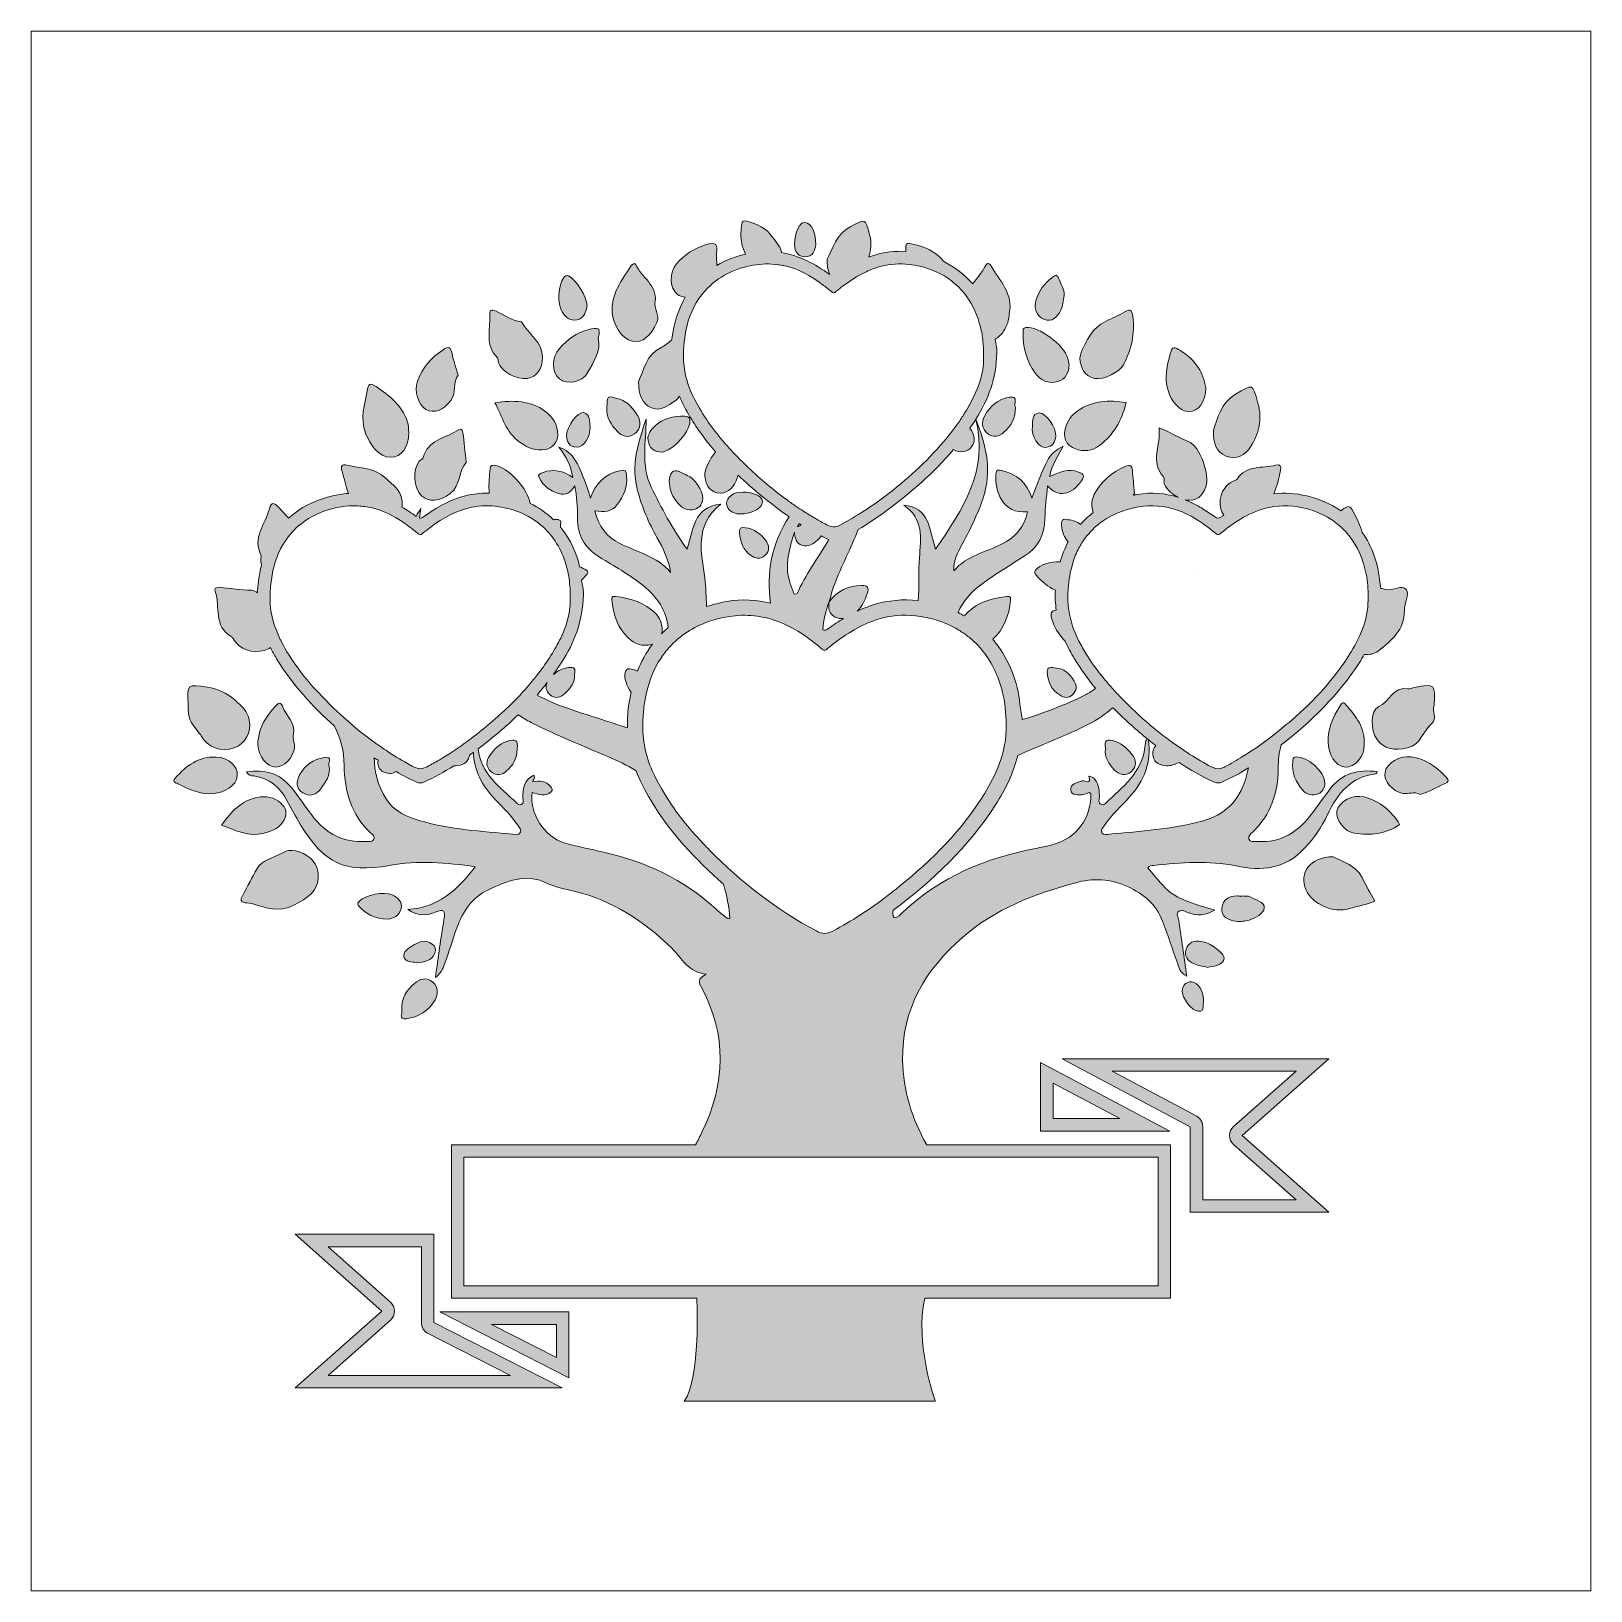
# Model space of a CAD drawing. Header units: inches. Extents: x 0 to 12, y -12 to 0.
import ezdxf

# ---------------------------------------------------------------- set-up
doc = ezdxf.new("R2010")
doc.units = ezdxf.units.IN
doc.header["$MEASUREMENT"] = 0
doc.layers.add('Layer 1', color=7, linetype='Continuous')

# ---------------------------------------------------------------- blocks, each defined once
blk = doc.blocks.new('block 2')
at = {"layer": 'Layer 1', "true_color": 0xffffff}
h = blk.add_hatch(color=7, dxfattribs=at)
h.dxf.hatch_style = 2
edge = h.paths.add_edge_path()
edge.add_spline(control_points=[(6.705, -7.916), (6.698, -7.525), (6.879, -7.222), (7.167, -6.971), (7.417, -6.753), (7.713, -6.641), (8.028, -6.554), (8.175, -6.513), (8.299, -6.521), (8.435, -6.581), (8.562, -6.638), (8.656, -6.72), (8.705, -6.848), (8.747, -6.956), (8.781, -7.067), (8.822, -7.176), (8.834, -7.209), (8.839, -7.25), (8.892, -7.27), (8.87, -7.122), (8.849, -6.982), (8.83, -6.842), (8.827, -6.819), (8.804, -6.79), (8.832, -6.77), (8.853, -6.755), (8.876, -6.772), (8.898, -6.781), (8.967, -6.808), (9.034, -6.807), (9.106, -6.762), (8.738, -6.661), (8.748, -6.615), (8.592, -6.438), (8.602, -6.42), (8.621, -6.421), (8.637, -6.419), (8.848, -6.396), (9.059, -6.379), (9.27, -6.423), (9.467, -6.464), (9.651, -6.447), (9.798, -6.286), (9.87, -6.208), (9.93, -6.123), (9.975, -6.028), (10.052, -5.866), (10.152, -5.735), (10.347, -5.714), (10.35, -5.713), (10.352, -5.706), (10.357, -5.697), (10.211, -5.679), (10.085, -5.708), (9.993, -5.832), (9.948, -5.892), (9.904, -5.953), (9.859, -6.014), (9.753, -6.159), (9.618, -6.248), (9.431, -6.234), (9.41, -6.233), (9.379, -6.243), (9.369, -6.217), (9.359, -6.192), (9.385, -6.175), (9.401, -6.16), (9.539, -6.027), (9.593, -5.862), (9.595, -5.673), (9.595, -5.61), (9.602, -5.549), (9.617, -5.492), (9.85, -5.312), (10.058, -5.107), (10.22, -4.857), (10.233, -4.837), (10.245, -4.816), (10.257, -4.796), (10.26, -4.796), (10.263, -4.796), (10.266, -4.795), (10.294, -4.798), (10.335, -4.793), (10.364, -4.77), (10.464, -4.688), (10.568, -4.607), (10.566, -4.457), (10.566, -4.402), (10.604, -4.332), (10.582, -4.298), (10.548, -4.248), (10.476, -4.314), (10.423, -4.296), (10.41, -4.292), (10.397, -4.289), (10.385, -4.288), (10.381, -4.267), (10.376, -4.243), (10.374, -4.219), (10.361, -4.086), (10.318, -3.964), (10.241, -3.857), (10.241, -3.857), (10.241, -3.857), (10.241, -3.857), (10.235, -3.83), (10.225, -3.804), (10.212, -3.777), (10.149, -3.648), (10.151, -3.631), (10.076, -3.691), (9.998, -3.636), (9.911, -3.599), (9.814, -3.576), (9.729, -3.555), (9.644, -3.549), (9.56, -3.56), (9.586, -3.504), (9.601, -3.444), (9.612, -3.381), (9.618, -3.347), (9.613, -3.329), (9.575, -3.339), (9.473, -3.365), (9.35, -3.337), (9.278, -3.446), (9.272, -3.454), (9.259, -3.458), (9.249, -3.462), (9.18, -3.488), (9.133, -3.583), (9.151, -3.667), (9.157, -3.69), (9.165, -3.708), (9.177, -3.722), (9.17, -3.727), (9.164, -3.732), (9.158, -3.736), (9.137, -3.751), (9.126, -3.75), (9.105, -3.735), (9.074, -3.713), (9.042, -3.692), (9.01, -3.672), (9.009, -3.67), (9.007, -3.667), (9.005, -3.664), (9.006, -3.666), (9.006, -3.668), (9.006, -3.67), (8.966, -3.646), (8.924, -3.625), (8.882, -3.607), (8.881, -3.607), (8.881, -3.607), (8.881, -3.607), (8.881, -3.607), (8.881, -3.607), (8.881, -3.607), (8.881, -3.607), (8.881, -3.607), (8.881, -3.607), (8.881, -3.607), (8.88, -3.607), (8.88, -3.607), (8.88, -3.607), (8.88, -3.607), (8.88, -3.607), (8.883, -3.607), (8.885, -3.608), (8.888, -3.608), (8.966, -3.616), (9.013, -3.577), (9.039, -3.506), (9.071, -3.416), (8.992, -3.192), (8.906, -3.159), (8.831, -3.131), (8.765, -3.085), (8.678, -3.052), (8.694, -3.184), (8.606, -3.313), (8.713, -3.429), (8.724, -3.441), (8.714, -3.457), (8.716, -3.47), (8.72, -3.508), (8.77, -3.558), (8.824, -3.587), (8.824, -3.586), (8.823, -3.586), (8.823, -3.586), (8.823, -3.586), (8.823, -3.586), (8.823, -3.586), (8.726, -3.556), (8.623, -3.545), (8.51, -3.565), (8.5, -3.567), (8.489, -3.569), (8.479, -3.571), (8.482, -3.567), (8.485, -3.562), (8.489, -3.558), (8.482, -3.489), (8.478, -3.434), (8.473, -3.379), (8.469, -3.341), (8.457, -3.332), (8.417, -3.349), (8.312, -3.393), (8.235, -3.465), (8.18, -3.562), (8.158, -3.601), (8.157, -3.657), (8.171, -3.704), (8.163, -3.71), (8.155, -3.717), (8.148, -3.723), (8.12, -3.746), (8.096, -3.769), (8.073, -3.795), (8.046, -3.774), (8.014, -3.762), (7.977, -3.759), (7.936, -3.748), (7.926, -3.762), (7.927, -3.802), (7.93, -3.853), (7.949, -3.894), (7.979, -3.93), (7.953, -3.978), (7.932, -4.03), (7.917, -4.084), (7.841, -4.081), (7.763, -4.102), (7.728, -4.147), (7.717, -4.162), (7.721, -4.172), (7.732, -4.185), (7.775, -4.235), (7.823, -4.276), (7.88, -4.3), (7.877, -4.354), (7.88, -4.405), (7.887, -4.456), (7.841, -4.459), (7.838, -4.484), (7.86, -4.545), (7.881, -4.605), (7.916, -4.652), (7.956, -4.693), (7.976, -4.739), (8, -4.784), (8.027, -4.828), (8.076, -4.909), (8.13, -4.984), (8.189, -5.056), (8.167, -5.074), (8.143, -5.09), (8.116, -5.104), (7.958, -5.185), (7.793, -5.245), (7.625, -5.297), (7.623, -5.265), (7.611, -5.223), (7.607, -5.18), (7.59, -5.003), (7.529, -4.844), (7.419, -4.705), (7.412, -4.696), (7.405, -4.687), (7.398, -4.679), (7.486, -4.6), (7.523, -4.495), (7.536, -4.38), (7.541, -4.339), (7.516, -4.348), (7.492, -4.351), (7.386, -4.365), (7.284, -4.395), (7.206, -4.471), (7.197, -4.48), (7.189, -4.489), (7.181, -4.499), (7.165, -4.49), (7.149, -4.482), (7.132, -4.473), (7.167, -4.391), (7.227, -4.317), (7.314, -4.254), (7.419, -4.177), (7.53, -4.109), (7.641, -4.04), (7.749, -3.972), (7.797, -3.876), (7.8, -3.75), (7.802, -3.668), (7.812, -3.586), (7.819, -3.497), (7.901, -3.592), (8.004, -3.571), (8.081, -3.459), (8.106, -3.422), (8.101, -3.407), (8.059, -3.392), (7.98, -3.363), (7.911, -3.393), (7.838, -3.427), (7.849, -3.336), (7.9, -3.272), (7.941, -3.192), (7.832, -3.253), (7.831, -3.254), (7.698, -3.592), (7.663, -3.474), (7.585, -3.406), (7.468, -3.381), (7.444, -3.376), (7.424, -3.366), (7.422, -3.406), (7.414, -3.541), (7.472, -3.716), (7.667, -3.698), (7.641, -3.811), (7.574, -3.893), (7.475, -3.943), (7.348, -4.009), (7.199, -4.033), (7.099, -4.153), (7.093, -4.07), (7.131, -4.009), (7.164, -3.947), (7.231, -3.818), (7.298, -3.69), (7.337, -3.548), (7.39, -3.352), (7.341, -3.171), (7.268, -2.986), (7.363, -2.836), (7.425, -2.674), (7.43, -2.475), (7.434, -2.45), (7.422, -2.411), (7.417, -2.37), (7.441, -2.356), (7.463, -2.336), (7.482, -2.308), (7.51, -2.267), (7.523, -2.22), (7.526, -2.173), (7.558, -2.019), (7.452, -1.921), (7.385, -1.807), (7.365, -1.772), (7.349, -1.79), (7.337, -1.814), (7.313, -1.861), (7.275, -1.901), (7.244, -1.945), (7.18, -1.871), (7.106, -1.814), (7.021, -1.773), (6.975, -1.712), (6.909, -1.672), (6.827, -1.65), (6.734, -1.624), (6.726, -1.617), (6.729, -1.695), (6.647, -1.69), (6.566, -1.699), (6.483, -1.725), (6.471, -1.729), (6.458, -1.733), (6.446, -1.738), (6.46, -1.684), (6.469, -1.628), (6.451, -1.567), (6.413, -1.436), (6.427, -1.442), (6.306, -1.503), (6.189, -1.563), (6.168, -1.674), (6.124, -1.755), (6.122, -1.801), (6.13, -1.841), (6.145, -1.873), (6.028, -1.789), (5.907, -1.725), (5.772, -1.703), (5.77, -1.684), (5.763, -1.666), (5.751, -1.65), (5.708, -1.589), (5.67, -1.522), (5.589, -1.491), (5.463, -1.441), (5.465, -1.435), (5.46, -1.566), (5.458, -1.607), (5.473, -1.667), (5.495, -1.716), (5.416, -1.734), (5.343, -1.761), (5.275, -1.802), (5.275, -1.802), (5.275, -1.802), (5.275, -1.802), (5.277, -1.789), (5.276, -1.775), (5.272, -1.761), (5.272, -1.73), (5.271, -1.721), (5.272, -1.713), (5.284, -1.642), (5.274, -1.617), (5.189, -1.644), (5.098, -1.673), (5.027, -1.72), (4.966, -1.789), (4.907, -1.856), (4.91, -1.978), (4.972, -2.025), (4.988, -2.037), (5.009, -2.044), (5.033, -2.046), (5.033, -2.046), (5.033, -2.046), (5.033, -2.046), (4.977, -2.142), (4.945, -2.249), (4.929, -2.367), (4.928, -2.37), (4.928, -2.374), (4.927, -2.378), (4.902, -2.396), (4.877, -2.42), (4.851, -2.432), (4.727, -2.488), (4.714, -2.613), (4.672, -2.699), (4.675, -2.799), (4.697, -2.867), (4.774, -2.898), (4.846, -2.927), (4.898, -2.882), (4.955, -2.843), (4.97, -2.833), (4.98, -2.821), (4.988, -2.808), (5.01, -2.862), (5.037, -2.915), (5.069, -2.967), (5.127, -3.064), (5.193, -3.153), (5.266, -3.237), (5.219, -3.296), (5.182, -3.369), (5.182, -3.421), (5.189, -3.477), (5.207, -3.537), (5.278, -3.551), (5.347, -3.565), (5.397, -3.521), (5.422, -3.464), (5.429, -3.448), (5.434, -3.432), (5.439, -3.417), (5.497, -3.472), (5.557, -3.524), (5.62, -3.575), (5.688, -3.632), (5.758, -3.686), (5.831, -3.736), (5.698, -3.944), (5.654, -4.167), (5.689, -4.402), (5.583, -4.375), (5.472, -4.367), (5.352, -4.388), (5.298, -4.398), (5.246, -4.41), (5.195, -4.427), (5.195, -4.354), (5.191, -4.28), (5.182, -4.206), (5.159, -4.016), (5.097, -3.804), (5.306, -3.638), (5.087, -3.662), (5.098, -3.841), (5.046, -3.985), (4.931, -3.823), (4.848, -3.668), (4.771, -3.508), (4.689, -3.338), (4.732, -3.162), (4.732, -2.986), (4.668, -3.165), (4.614, -3.343), (4.666, -3.535), (4.7, -3.662), (4.75, -3.782), (4.815, -3.896), (4.863, -3.978), (4.903, -4.063), (4.92, -4.164), (4.815, -4.04), (4.662, -4.008), (4.529, -3.942), (4.429, -3.892), (4.365, -3.81), (4.336, -3.69), (4.407, -3.704), (4.469, -3.698), (4.509, -3.643), (4.558, -3.578), (4.59, -3.506), (4.581, -3.419), (4.577, -3.377), (4.571, -3.373), (4.53, -3.382), (4.415, -3.408), (4.341, -3.477), (4.303, -3.592), (4.214, -3.312), (4.169, -3.238), (4.061, -3.2), (4.113, -3.272), (4.152, -3.34), (4.168, -3.434), (4.09, -3.382), (4.017, -3.366), (3.939, -3.395), (3.92, -3.402), (3.893, -3.407), (3.908, -3.435), (3.939, -3.497), (3.991, -3.539), (4.058, -3.558), (4.112, -3.573), (4.153, -3.55), (4.182, -3.499), (4.198, -3.582), (4.205, -3.663), (4.204, -3.744), (4.202, -3.877), (4.257, -3.977), (4.373, -4.046), (4.487, -4.115), (4.602, -4.182), (4.708, -4.265), (4.82, -4.354), (4.886, -4.461), (4.901, -4.589), (4.883, -4.604), (4.867, -4.62), (4.85, -4.636), (4.85, -4.636), (4.85, -4.637), (4.85, -4.637), (4.853, -4.625), (4.855, -4.613), (4.855, -4.6), (4.853, -4.56), (4.838, -4.514), (4.805, -4.481), (4.721, -4.398), (4.613, -4.363), (4.498, -4.349), (4.458, -4.344), (4.467, -4.368), (4.469, -4.392), (4.481, -4.497), (4.514, -4.591), (4.591, -4.666), (4.642, -4.715), (4.704, -4.738), (4.774, -4.718), (4.776, -4.718), (4.779, -4.717), (4.781, -4.716), (4.781, -4.716), (4.781, -4.716), (4.781, -4.716), (4.732, -4.78), (4.694, -4.85), (4.665, -4.924), (4.643, -4.913), (4.622, -4.907), (4.604, -4.907), (4.584, -4.904), (4.576, -4.914), (4.571, -4.935), (4.56, -4.977), (4.582, -5.041), (4.616, -5.087), (4.616, -5.087), (4.616, -5.087), (4.616, -5.087), (4.608, -5.121), (4.602, -5.155), (4.597, -5.191), (4.589, -5.249), (4.586, -5.305), (4.588, -5.361), (4.556, -5.351), (4.524, -5.341), (4.492, -5.33), (4.298, -5.262), (4.096, -5.215), (3.912, -5.118), (3.905, -5.115), (3.899, -5.111), (3.892, -5.107), (3.919, -5.076), (3.945, -5.045), (3.97, -5.012), (3.957, -5.043), (3.958, -5.076), (3.99, -5.104), (4.031, -5.14), (4.074, -5.127), (4.107, -5.096), (4.149, -5.056), (4.185, -5.009), (4.181, -4.951), (4.191, -4.906), (4.178, -4.891), (4.137, -4.896), (4.089, -4.902), (4.05, -4.92), (4.018, -4.949), (4.018, -4.949), (4.018, -4.949), (4.018, -4.949), (4.018, -4.949), (4.018, -4.949), (4.018, -4.949), (4.018, -4.948), (4.018, -4.948), (4.018, -4.948), (4.04, -4.919), (4.061, -4.888), (4.081, -4.857), (4.18, -4.704), (4.244, -4.539), (4.249, -4.336), (4.254, -4.309), (4.24, -4.267), (4.235, -4.223), (4.248, -4.211), (4.26, -4.198), (4.272, -4.184), (4.283, -4.171), (4.288, -4.156), (4.273, -4.147), (4.255, -4.138), (4.237, -4.129), (4.22, -4.121), (4.196, -4.013), (4.15, -3.915), (4.08, -3.827), (4.078, -3.824), (4.076, -3.821), (4.073, -3.818), (4.073, -3.813), (4.073, -3.808), (4.073, -3.802), (4.082, -3.764), (4.068, -3.753), (4.033, -3.757), (4.028, -3.757), (4.023, -3.758), (4.019, -3.759), (3.965, -3.707), (3.905, -3.665), (3.839, -3.633), (3.824, -3.523), (3.668, -3.353), (3.565, -3.34), (3.527, -3.335), (3.532, -3.364), (3.53, -3.385), (3.523, -3.442), (3.519, -3.499), (3.525, -3.555), (3.451, -3.553), (3.377, -3.563), (3.303, -3.586), (3.198, -3.619), (3.106, -3.673), (3.019, -3.736), (3.006, -3.745), (2.998, -3.748), (2.988, -3.747), (2.992, -3.721), (2.996, -3.696), (2.999, -3.67), (2.986, -3.69), (2.973, -3.711), (2.963, -3.733), (2.926, -3.707), (2.89, -3.683), (2.852, -3.661), (2.855, -3.645), (2.855, -3.626), (2.852, -3.606), (2.842, -3.529), (2.784, -3.492), (2.73, -3.441), (2.639, -3.354), (2.533, -3.365), (2.432, -3.339), (2.39, -3.328), (2.38, -3.346), (2.392, -3.385), (2.41, -3.442), (2.419, -3.501), (2.441, -3.557), (2.418, -3.558), (2.395, -3.561), (2.372, -3.565), (2.236, -3.589), (2.114, -3.636), (2.009, -3.723), (1.999, -3.731), (1.99, -3.739), (1.982, -3.747), (1.954, -3.719), (1.929, -3.689), (1.902, -3.661), (1.867, -3.627), (1.849, -3.619), (1.834, -3.674), (1.801, -3.793), (1.698, -3.899), (1.77, -4.037), (1.773, -4.041), (1.769, -4.048), (1.768, -4.053), (1.766, -4.072), (1.768, -4.09), (1.772, -4.106), (1.762, -4.145), (1.754, -4.186), (1.748, -4.228), (1.744, -4.259), (1.741, -4.29), (1.74, -4.321), (1.727, -4.311), (1.712, -4.304), (1.695, -4.302), (1.613, -4.296), (1.531, -4.289), (1.449, -4.279), (1.424, -4.276), (1.406, -4.285), (1.416, -4.312), (1.457, -4.428), (1.4, -4.579), (1.541, -4.659), (1.548, -4.663), (1.552, -4.671), (1.557, -4.679), (1.604, -4.757), (1.7, -4.791), (1.793, -4.764), (1.811, -4.758), (1.827, -4.752), (1.841, -4.743), (1.855, -4.772), (1.871, -4.8), (1.888, -4.828), (2.008, -5.027), (2.162, -5.194), (2.333, -5.346), (2.382, -5.437), (2.407, -5.538), (2.408, -5.649), (2.411, -5.849), (2.46, -6.027), (2.611, -6.168), (2.625, -6.181), (2.647, -6.196), (2.636, -6.218), (2.625, -6.24), (2.6, -6.233), (2.581, -6.234), (2.402, -6.248), (2.266, -6.173), (2.161, -6.034), (2.107, -5.962), (2.057, -5.887), (2, -5.817), (1.912, -5.709), (1.795, -5.679), (1.657, -5.699), (1.672, -5.727), (1.694, -5.728), (1.713, -5.73), (1.833, -5.747), (1.913, -5.816), (1.968, -5.919), (2.001, -5.98), (2.035, -6.042), (2.07, -6.101), (2.252, -6.405), (2.412, -6.48), (2.757, -6.419), (2.977, -6.38), (3.194, -6.396), (3.417, -6.429), (3.282, -6.608), (3.13, -6.744), (2.898, -6.758), (2.969, -6.804), (3.038, -6.81), (3.108, -6.779), (3.175, -6.749), (3.188, -6.768), (3.176, -6.837), (3.151, -6.978), (3.133, -7.119), (3.11, -7.28), (3.163, -7.24), (3.173, -7.2), (3.186, -7.164), (3.217, -7.076), (3.243, -6.987), (3.275, -6.9), (3.322, -6.775), (3.389, -6.666), (3.518, -6.606), (3.661, -6.54), (3.8, -6.476), (3.962, -6.553), (4.03, -6.585), (4.106, -6.6), (4.179, -6.618), (4.473, -6.689), (4.716, -6.846), (4.929, -7.056), (5.006, -7.133), (5.058, -7.244), (5.194, -7.255), (5.149, -7.282), (5.124, -7.299), (5.154, -7.352), (5.358, -7.723), (5.341, -8.097), (5.161, -8.472), (5.145, -8.504), (5.129, -8.536), (5.112, -8.568), (5.112, -8.568), (3.235, -8.568), (3.235, -8.568), (3.235, -8.568), (3.235, -9.749), (3.235, -9.749), (3.235, -9.749), (5.121, -9.749), (5.121, -9.749), (5.121, -9.749), (5.153, -10.366), (5.025, -10.542), (5.025, -10.542), (6.956, -10.542), (6.956, -10.542), (6.956, -10.542), (6.796, -10.09), (6.876, -9.749), (6.876, -9.749), (8.765, -9.749), (8.765, -9.749), (8.765, -9.749), (8.765, -8.568), (8.765, -8.568), (8.765, -8.568), (6.89, -8.568), (6.89, -8.568), (6.776, -8.369), (6.71, -8.151), (6.705, -7.916)], knot_values=[0, 0, 0, 0, 1, 1, 1, 2, 2, 2, 3, 3, 3, 4, 4, 4, 5, 5, 5, 6, 6, 6, 7, 7, 7, 8, 8, 8, 9, 9, 9, 10, 10, 10, 11, 11, 11, 12, 12, 12, 13, 13, 13, 14, 14, 14, 15, 15, 15, 16, 16, 16, 17, 17, 17, 18, 18, 18, 19, 19, 19, 20, 20, 20, 21, 21, 21, 22, 22, 22, 23, 23, 23, 24, 24, 24, 25, 25, 25, 26, 26, 26, 27, 27, 27, 28, 28, 28, 29, 29, 29, 30, 30, 30, 31, 31, 31, 32, 32, 32, 33, 33, 33, 34, 34, 34, 35, 35, 35, 36, 36, 36, 37, 37, 37, 38, 38, 38, 39, 39, 39, 40, 40, 40, 41, 41, 41, 42, 42, 42, 43, 43, 43, 44, 44, 44, 45, 45, 45, 46, 46, 46, 47, 47, 47, 48, 48, 48, 49, 49, 49, 50, 50, 50, 51, 51, 51, 52, 52, 52, 53, 53, 53, 54, 54, 54, 55, 55, 55, 56, 56, 56, 57, 57, 57, 58, 58, 58, 59, 59, 59, 60, 60, 60, 61, 61, 61, 62, 62, 62, 63, 63, 63, 64, 64, 64, 65, 65, 65, 66, 66, 66, 67, 67, 67, 68, 68, 68, 69, 69, 69, 70, 70, 70, 71, 71, 71, 72, 72, 72, 73, 73, 73, 74, 74, 74, 75, 75, 75, 76, 76, 76, 77, 77, 77, 78, 78, 78, 79, 79, 79, 80, 80, 80, 81, 81, 81, 82, 82, 82, 83, 83, 83, 84, 84, 84, 85, 85, 85, 86, 86, 86, 87, 87, 87, 88, 88, 88, 89, 89, 89, 90, 90, 90, 91, 91, 91, 92, 92, 92, 93, 93, 93, 94, 94, 94, 95, 95, 95, 96, 96, 96, 97, 97, 97, 98, 98, 98, 99, 99, 99, 100, 100, 100, 101, 101, 101, 102, 102, 102, 103, 103, 103, 104, 104, 104, 105, 105, 105, 106, 106, 106, 107, 107, 107, 108, 108, 108, 109, 109, 109, 110, 110, 110, 111, 111, 111, 112, 112, 112, 113, 113, 113, 114, 114, 114, 115, 115, 115, 116, 116, 116, 117, 117, 117, 118, 118, 118, 119, 119, 119, 120, 120, 120, 121, 121, 121, 122, 122, 122, 123, 123, 123, 124, 124, 124, 125, 125, 125, 126, 126, 126, 127, 127, 127, 128, 128, 128, 129, 129, 129, 130, 130, 130, 131, 131, 131, 132, 132, 132, 133, 133, 133, 134, 134, 134, 135, 135, 135, 136, 136, 136, 137, 137, 137, 138, 138, 138, 139, 139, 139, 140, 140, 140, 141, 141, 141, 142, 142, 142, 143, 143, 143, 144, 144, 144, 145, 145, 145, 146, 146, 146, 147, 147, 147, 148, 148, 148, 149, 149, 149, 150, 150, 150, 151, 151, 151, 152, 152, 152, 153, 153, 153, 154, 154, 154, 155, 155, 155, 156, 156, 156, 157, 157, 157, 158, 158, 158, 159, 159, 159, 160, 160, 160, 161, 161, 161, 162, 162, 162, 163, 163, 163, 164, 164, 164, 165, 165, 165, 166, 166, 166, 167, 167, 167, 168, 168, 168, 169, 169, 169, 170, 170, 170, 171, 171, 171, 172, 172, 172, 173, 173, 173, 174, 174, 174, 175, 175, 175, 176, 176, 176, 177, 177, 177, 178, 178, 178, 179, 179, 179, 180, 180, 180, 181, 181, 181, 182, 182, 182, 183, 183, 183, 184, 184, 184, 185, 185, 185, 186, 186, 186, 187, 187, 187, 188, 188, 188, 189, 189, 189, 190, 190, 190, 191, 191, 191, 192, 192, 192, 193, 193, 193, 194, 194, 194, 195, 195, 195, 196, 196, 196, 197, 197, 197, 198, 198, 198, 199, 199, 199, 200, 200, 200, 201, 201, 201, 202, 202, 202, 203, 203, 203, 204, 204, 204, 205, 205, 205, 206, 206, 206, 207, 207, 207, 208, 208, 208, 209, 209, 209, 210, 210, 210, 211, 211, 211, 212, 212, 212, 213, 213, 213, 214, 214, 214, 215, 215, 215, 216, 216, 216, 217, 217, 217, 218, 218, 218, 219, 219, 219, 220, 220, 220, 221, 221, 221, 222, 222, 222, 223, 223, 223, 224, 224, 224, 225, 225, 225, 226, 226, 226, 227, 227, 227, 228, 228, 228, 229, 229, 229, 230, 230, 230, 231, 231, 231, 232, 232, 232, 233, 233, 233, 234, 234, 234, 235, 235, 235, 236, 236, 236, 237, 237, 237, 238, 238, 238, 239, 239, 239, 240, 240, 240, 241, 241, 241, 242, 242, 242, 243, 243, 243, 244, 244, 244, 245, 245, 245, 246, 246, 246, 247, 247, 247, 248, 248, 248, 249, 249, 249, 250, 250, 250, 251, 251, 251, 252, 252, 252, 253, 253, 253, 254, 254, 254, 255, 255, 255, 256, 256, 256, 257, 257, 257, 258, 258, 258, 259, 259, 259, 260, 260, 260, 261, 261, 261, 262, 262, 262, 263, 263, 263, 264, 264, 264, 265, 265, 265, 266, 266, 266, 267, 267, 267, 268, 268, 268, 269, 269, 269, 270, 270, 270, 271, 271, 271, 272, 272, 272, 273, 273, 273, 274, 274, 274, 275, 275, 275, 276, 276, 276, 277, 277, 277, 278, 278, 278, 279, 279, 279, 280, 280, 280, 281, 281, 281, 282, 282, 282, 283, 283, 283, 284, 284, 284, 285, 285, 285, 286, 286, 286, 287, 287, 287, 288, 288, 288, 289, 289, 289, 290, 290, 290, 291, 291, 291, 292, 292, 292, 293, 293, 293, 294, 294, 294, 295, 295, 295, 295], degree=3, periodic=1)
edge = h.paths.add_edge_path()
edge.add_spline(control_points=[(9.346, -5.749), (9.29, -5.926), (9.184, -6.031), (9.009, -6.077), (8.776, -6.14), (8.535, -6.156), (8.296, -6.178), (8.277, -6.18), (8.251, -6.188), (8.239, -6.169), (8.225, -6.144), (8.249, -6.125), (8.261, -6.107), (8.315, -6.027), (8.387, -5.963), (8.451, -5.892), (8.564, -5.767), (8.621, -5.623), (8.596, -5.451), (8.615, -5.467), (8.634, -5.482), (8.653, -5.497), (8.634, -5.518), (8.624, -5.546), (8.632, -5.581), (8.644, -5.635), (8.689, -5.649), (8.738, -5.652), (8.767, -5.653), (8.801, -5.643), (8.832, -5.627), (8.919, -5.684), (9.009, -5.735), (9.105, -5.778), (9.125, -5.787), (9.141, -5.786), (9.16, -5.777), (9.232, -5.746), (9.3, -5.71), (9.365, -5.669), (9.361, -5.695), (9.354, -5.722), (9.346, -5.749)], knot_values=[0, 0, 0, 0, 1, 1, 1, 2, 2, 2, 3, 3, 3, 4, 4, 4, 5, 5, 5, 6, 6, 6, 7, 7, 7, 8, 8, 8, 9, 9, 9, 10, 10, 10, 11, 11, 11, 12, 12, 12, 13, 13, 13, 14, 14, 14, 14], degree=3, periodic=1)
edge = h.paths.add_edge_path()
edge.add_spline(control_points=[(8.12, -4.795), (8.099, -4.762), (8.08, -4.728), (8.062, -4.693), (8.022, -4.617), (7.996, -4.538), (7.984, -4.456), (7.977, -4.413), (7.975, -4.369), (7.977, -4.325), (7.977, -4.313), (7.978, -4.301), (7.979, -4.288), (7.985, -4.224), (7.994, -4.161), (8.012, -4.101), (8.022, -4.062), (8.037, -4.024), (8.056, -3.987), (8.062, -3.975), (8.068, -3.963), (8.075, -3.951), (8.094, -3.921), (8.114, -3.892), (8.137, -3.867), (8.163, -3.835), (8.193, -3.808), (8.225, -3.783), (8.283, -3.739), (8.349, -3.706), (8.424, -3.683), (8.431, -3.681), (8.439, -3.679), (8.446, -3.677), (8.546, -3.649), (8.646, -3.644), (8.747, -3.665), (8.848, -3.687), (8.939, -3.733), (9.023, -3.794), (9.03, -3.799), (9.038, -3.804), (9.045, -3.81), (9.058, -3.82), (9.07, -3.829), (9.082, -3.839), (9.082, -3.839), (9.082, -3.839), (9.082, -3.839), (9.143, -3.886), (9.122, -3.886), (9.183, -3.838), (9.216, -3.813), (9.249, -3.789), (9.283, -3.767), (9.342, -3.73), (9.405, -3.699), (9.474, -3.677), (9.479, -3.675), (9.483, -3.674), (9.488, -3.673), (9.586, -3.645), (9.684, -3.647), (9.782, -3.667), (9.859, -3.683), (9.932, -3.712), (9.999, -3.755), (10.017, -3.766), (10.034, -3.778), (10.051, -3.792), (10.14, -3.864), (10.199, -3.953), (10.237, -4.056), (10.237, -4.056), (10.237, -4.056), (10.237, -4.056), (10.247, -4.082), (10.255, -4.108), (10.262, -4.136), (10.277, -4.193), (10.284, -4.251), (10.286, -4.309), (10.286, -4.322), (10.286, -4.335), (10.286, -4.348), (10.293, -4.507), (10.234, -4.645), (10.155, -4.776), (10.153, -4.78), (10.151, -4.783), (10.148, -4.786), (10.027, -4.985), (9.872, -5.151), (9.699, -5.3), (9.644, -5.348), (9.586, -5.394), (9.528, -5.439), (9.477, -5.478), (9.424, -5.516), (9.369, -5.551), (9.354, -5.561), (9.337, -5.571), (9.321, -5.581), (9.277, -5.609), (9.231, -5.635), (9.185, -5.66), (9.172, -5.667), (9.16, -5.671), (9.149, -5.673), (9.127, -5.677), (9.106, -5.673), (9.081, -5.66), (9.024, -5.63), (8.969, -5.598), (8.916, -5.564), (8.859, -5.528), (8.804, -5.49), (8.75, -5.45), (8.717, -5.425), (8.684, -5.4), (8.651, -5.373), (8.6, -5.331), (8.55, -5.288), (8.502, -5.242), (8.467, -5.21), (8.433, -5.177), (8.399, -5.142), (8.375, -5.117), (8.351, -5.092), (8.327, -5.066), (8.302, -5.039), (8.278, -5.012), (8.255, -4.983), (8.205, -4.923), (8.16, -4.861), (8.12, -4.795)], knot_values=[0, 0, 0, 0, 1, 1, 1, 2, 2, 2, 3, 3, 3, 4, 4, 4, 5, 5, 5, 6, 6, 6, 7, 7, 7, 8, 8, 8, 9, 9, 9, 10, 10, 10, 11, 11, 11, 12, 12, 12, 13, 13, 13, 14, 14, 14, 15, 15, 15, 16, 16, 16, 17, 17, 17, 18, 18, 18, 19, 19, 19, 20, 20, 20, 21, 21, 21, 22, 22, 22, 23, 23, 23, 24, 24, 24, 25, 25, 25, 26, 26, 26, 27, 27, 27, 28, 28, 28, 29, 29, 29, 30, 30, 30, 31, 31, 31, 32, 32, 32, 33, 33, 33, 34, 34, 34, 35, 35, 35, 36, 36, 36, 37, 37, 37, 38, 38, 38, 39, 39, 39, 40, 40, 40, 41, 41, 41, 42, 42, 42, 43, 43, 43, 44, 44, 44, 45, 45, 45, 45], degree=3, periodic=1)
edge = h.paths.add_edge_path()
edge.add_spline(control_points=[(8.3, -5.223), (8.307, -5.217), (8.315, -5.211), (8.323, -5.205), (8.403, -5.286), (8.488, -5.363), (8.578, -5.437), (8.583, -5.44), (8.587, -5.444), (8.592, -5.448), (8.574, -5.453), (8.574, -5.466), (8.573, -5.476), (8.563, -5.676), (8.425, -5.796), (8.291, -5.917), (8.275, -5.932), (8.257, -5.96), (8.235, -5.951), (8.203, -5.94), (8.22, -5.906), (8.219, -5.882), (8.218, -5.831), (8.213, -5.783), (8.173, -5.746), (8.162, -5.737), (8.137, -5.73), (8.138, -5.733), (8.162, -5.804), (8.106, -5.763), (8.087, -5.769), (8.048, -5.781), (7.993, -5.791), (7.998, -5.836), (8.004, -5.884), (8.058, -5.877), (8.099, -5.873), (8.118, -5.872), (8.133, -5.847), (8.154, -5.865), (8.156, -6.053), (8.044, -6.206), (7.87, -6.256), (7.828, -6.268), (7.785, -6.277), (7.743, -6.285), (7.353, -6.359), (6.997, -6.503), (6.705, -6.781), (6.687, -6.797), (6.671, -6.821), (6.641, -6.82), (6.627, -6.802), (6.629, -6.782), (6.633, -6.764), (6.938, -6.536), (7.212, -6.275), (7.42, -5.952), (7.497, -5.834), (7.556, -5.71), (7.591, -5.572), (7.694, -5.526), (7.8, -5.484), (7.903, -5.439), (8.042, -5.378), (8.184, -5.323), (8.3, -5.223)], knot_values=[0, 0, 0, 0, 1, 1, 1, 2, 2, 2, 3, 3, 3, 4, 4, 4, 5, 5, 5, 6, 6, 6, 7, 7, 7, 8, 8, 8, 9, 9, 9, 10, 10, 10, 11, 11, 11, 12, 12, 12, 13, 13, 13, 14, 14, 14, 15, 15, 15, 16, 16, 16, 17, 17, 17, 18, 18, 18, 19, 19, 19, 20, 20, 20, 21, 21, 21, 22, 22, 22, 22], degree=3, periodic=1)
edge = h.paths.add_edge_path()
edge.add_spline(control_points=[(6.958, -3.986), (6.909, -3.835), (6.915, -3.664), (6.713, -3.647), (6.868, -3.748), (6.846, -3.905), (6.834, -4.049), (6.825, -4.16), (6.836, -4.272), (6.825, -4.382), (6.709, -4.368), (6.594, -4.378), (6.479, -4.414), (6.436, -4.428), (6.394, -4.444), (6.354, -4.463), (6.354, -4.463), (6.354, -4.463), (6.354, -4.463), (6.392, -4.426), (6.416, -4.381), (6.432, -4.328), (6.446, -4.284), (6.442, -4.264), (6.389, -4.265), (6.286, -4.268), (6.203, -4.305), (6.141, -4.389), (6.131, -4.438), (6.136, -4.485), (6.186, -4.508), (6.207, -4.518), (6.229, -4.521), (6.25, -4.519), (6.25, -4.519), (6.25, -4.519), (6.25, -4.519), (6.25, -4.519), (6.25, -4.519), (6.25, -4.519), (6.21, -4.543), (6.172, -4.568), (6.135, -4.596), (6.117, -4.608), (6.106, -4.612), (6.092, -4.606), (6.095, -4.534), (6.112, -4.462), (6.141, -4.389), (6.141, -4.389), (6.14, -4.39), (6.14, -4.39), (6.153, -4.346), (6.164, -4.301), (6.18, -4.258), (6.234, -4.114), (6.308, -3.977), (6.363, -3.834), (6.438, -3.791), (6.509, -3.742), (6.578, -3.691), (6.769, -3.551), (6.945, -3.398), (7.096, -3.219), (7.148, -3.246), (7.201, -3.242), (7.236, -3.198), (7.267, -3.159), (7.259, -3.1), (7.222, -3.055), (7.235, -3.035), (7.249, -3.016), (7.262, -2.996), (7.264, -2.992), (7.266, -2.989), (7.268, -2.986), (7.369, -3.38), (7.171, -3.674), (6.958, -3.986)], knot_values=[0, 0, 0, 0, 1, 1, 1, 2, 2, 2, 3, 3, 3, 4, 4, 4, 5, 5, 5, 6, 6, 6, 7, 7, 7, 8, 8, 8, 9, 9, 9, 10, 10, 10, 11, 11, 11, 12, 12, 12, 13, 13, 13, 14, 14, 14, 15, 15, 15, 16, 16, 16, 17, 17, 17, 18, 18, 18, 19, 19, 19, 20, 20, 20, 21, 21, 21, 22, 22, 22, 23, 23, 23, 24, 24, 24, 25, 25, 25, 26, 26, 26, 26], degree=3, periodic=1)
edge = h.paths.add_edge_path()
edge.add_spline(control_points=[(5.819, -3.609), (5.79, -3.588), (5.761, -3.566), (5.732, -3.544), (5.634, -3.466), (5.54, -3.382), (5.451, -3.292), (5.423, -3.263), (5.396, -3.235), (5.369, -3.205), (5.357, -3.193), (5.346, -3.18), (5.334, -3.167), (5.245, -3.065), (5.167, -2.954), (5.104, -2.832), (5.074, -2.776), (5.052, -2.718), (5.038, -2.659), (5.038, -2.659), (5.038, -2.658), (5.038, -2.658), (5.02, -2.584), (5.014, -2.507), (5.021, -2.427), (5.022, -2.41), (5.024, -2.394), (5.026, -2.377), (5.026, -2.377), (5.026, -2.377), (5.026, -2.377), (5.039, -2.276), (5.063, -2.179), (5.117, -2.09), (5.199, -1.955), (5.315, -1.868), (5.466, -1.822), (5.495, -1.813), (5.523, -1.806), (5.553, -1.801), (5.618, -1.789), (5.683, -1.788), (5.749, -1.797), (5.762, -1.799), (5.775, -1.801), (5.789, -1.804), (5.899, -1.827), (5.997, -1.881), (6.087, -1.949), (6.099, -1.958), (6.112, -1.968), (6.124, -1.977), (6.185, -2.025), (6.164, -2.025), (6.225, -1.977), (6.236, -1.968), (6.247, -1.96), (6.259, -1.951), (6.259, -1.951), (6.259, -1.951), (6.259, -1.951), (6.259, -1.951), (6.259, -1.951), (6.259, -1.951), (6.308, -1.915), (6.359, -1.883), (6.414, -1.856), (6.446, -1.841), (6.48, -1.827), (6.515, -1.816), (6.586, -1.794), (6.657, -1.787), (6.727, -1.792), (6.759, -1.794), (6.791, -1.799), (6.823, -1.806), (6.916, -1.826), (7.004, -1.862), (7.081, -1.921), (7.084, -1.924), (7.088, -1.927), (7.092, -1.931), (7.134, -1.964), (7.169, -2.002), (7.199, -2.043), (7.248, -2.111), (7.282, -2.189), (7.304, -2.275), (7.313, -2.312), (7.32, -2.349), (7.323, -2.386), (7.327, -2.419), (7.328, -2.453), (7.328, -2.487), (7.33, -2.539), (7.325, -2.588), (7.315, -2.636), (7.315, -2.636), (7.315, -2.636), (7.315, -2.636), (7.294, -2.732), (7.252, -2.821), (7.201, -2.907), (7.197, -2.913), (7.194, -2.919), (7.19, -2.925), (7.175, -2.95), (7.16, -2.973), (7.144, -2.997), (7.106, -3.053), (7.064, -3.107), (7.02, -3.159), (6.888, -3.316), (6.734, -3.452), (6.57, -3.578), (6.518, -3.618), (6.465, -3.655), (6.41, -3.69), (6.351, -3.729), (6.289, -3.765), (6.227, -3.799), (6.212, -3.807), (6.198, -3.812), (6.185, -3.813), (6.165, -3.816), (6.145, -3.811), (6.123, -3.799), (6.121, -3.798), (6.12, -3.797), (6.119, -3.797), (6.09, -3.781), (6.062, -3.766), (6.034, -3.749), (6.005, -3.732), (5.975, -3.714), (5.946, -3.696), (5.926, -3.683), (5.907, -3.67), (5.887, -3.657), (5.864, -3.641), (5.841, -3.625), (5.819, -3.609)], knot_values=[0, 0, 0, 0, 1, 1, 1, 2, 2, 2, 3, 3, 3, 4, 4, 4, 5, 5, 5, 6, 6, 6, 7, 7, 7, 8, 8, 8, 9, 9, 9, 10, 10, 10, 11, 11, 11, 12, 12, 12, 13, 13, 13, 14, 14, 14, 15, 15, 15, 16, 16, 16, 17, 17, 17, 18, 18, 18, 19, 19, 19, 20, 20, 20, 21, 21, 21, 22, 22, 22, 23, 23, 23, 24, 24, 24, 25, 25, 25, 26, 26, 26, 27, 27, 27, 28, 28, 28, 29, 29, 29, 30, 30, 30, 31, 31, 31, 32, 32, 32, 33, 33, 33, 34, 34, 34, 35, 35, 35, 36, 36, 36, 37, 37, 37, 38, 38, 38, 39, 39, 39, 40, 40, 40, 41, 41, 41, 42, 42, 42, 43, 43, 43, 44, 44, 44, 45, 45, 45, 46, 46, 46, 47, 47, 47, 47], degree=3, periodic=1)
edge = h.paths.add_edge_path()
edge.add_spline(control_points=[(5.925, -3.798), (5.916, -3.803), (5.907, -3.808), (5.897, -3.813), (5.901, -3.805), (5.904, -3.796), (5.908, -3.787), (5.914, -3.791), (5.919, -3.795), (5.925, -3.798)], knot_values=[0, 0, 0, 0, 1, 1, 1, 2, 2, 2, 3, 3, 3, 3], degree=3, periodic=1)
edge = h.paths.add_edge_path()
edge.add_spline(control_points=[(5.872, -3.854), (5.878, -3.897), (5.881, -3.944), (5.934, -3.956), (5.981, -3.968), (6.016, -3.948), (6.05, -3.915), (6.061, -3.905), (6.07, -3.895), (6.077, -3.884), (6.097, -3.894), (6.117, -3.903), (6.137, -3.912), (6.134, -3.918), (6.13, -3.924), (6.127, -3.93), (6.048, -4.062), (5.956, -4.186), (5.893, -4.326), (5.891, -4.329), (5.882, -4.329), (5.871, -4.332), (5.859, -4.301), (5.846, -4.269), (5.836, -4.237), (5.793, -4.104), (5.836, -3.979), (5.872, -3.854)], knot_values=[0, 0, 0, 0, 1, 1, 1, 2, 2, 2, 3, 3, 3, 4, 4, 4, 5, 5, 5, 6, 6, 6, 7, 7, 7, 8, 8, 8, 9, 9, 9, 9], degree=3, periodic=1)
edge = h.paths.add_edge_path()
edge.add_spline(control_points=[(4.709, -5.264), (4.712, -5.222), (4.717, -5.181), (4.724, -5.141), (4.733, -5.093), (4.744, -5.047), (4.759, -5.001), (4.775, -4.951), (4.797, -4.903), (4.825, -4.856), (4.846, -4.822), (4.868, -4.79), (4.893, -4.76), (4.973, -4.665), (5.073, -4.596), (5.192, -4.55), (5.21, -4.543), (5.228, -4.537), (5.247, -4.531), (5.376, -4.492), (5.507, -4.482), (5.638, -4.51), (5.664, -4.515), (5.69, -4.522), (5.715, -4.531), (5.818, -4.564), (5.912, -4.619), (5.999, -4.685), (6.014, -4.697), (6.029, -4.708), (6.044, -4.72), (6.086, -4.752), (6.095, -4.767), (6.11, -4.762), (6.121, -4.758), (6.134, -4.744), (6.166, -4.719), (6.273, -4.635), (6.387, -4.565), (6.518, -4.524), (6.612, -4.494), (6.708, -4.487), (6.803, -4.498), (6.832, -4.501), (6.861, -4.506), (6.89, -4.512), (6.964, -4.527), (7.036, -4.552), (7.102, -4.588), (7.118, -4.596), (7.133, -4.605), (7.148, -4.615), (7.171, -4.629), (7.194, -4.645), (7.216, -4.663), (7.24, -4.682), (7.262, -4.703), (7.283, -4.724), (7.336, -4.779), (7.377, -4.841), (7.41, -4.908), (7.417, -4.923), (7.424, -4.939), (7.431, -4.955), (7.447, -4.995), (7.461, -5.036), (7.472, -5.08), (7.493, -5.164), (7.501, -5.249), (7.501, -5.335), (7.501, -5.335), (7.501, -5.336), (7.501, -5.336), (7.505, -5.444), (7.485, -5.543), (7.449, -5.639), (7.419, -5.717), (7.379, -5.793), (7.334, -5.867), (7.162, -6.148), (6.932, -6.377), (6.678, -6.582), (6.647, -6.607), (6.615, -6.632), (6.583, -6.656), (6.452, -6.757), (6.313, -6.846), (6.168, -6.924), (6.122, -6.948), (6.088, -6.948), (6.042, -6.923), (5.733, -6.76), (5.463, -6.548), (5.22, -6.301), (5.189, -6.269), (5.159, -6.238), (5.129, -6.205), (5.022, -6.089), (4.928, -5.964), (4.849, -5.827), (4.835, -5.803), (4.822, -5.779), (4.809, -5.754), (4.75, -5.641), (4.715, -5.522), (4.707, -5.397), (4.704, -5.354), (4.705, -5.309), (4.709, -5.264)], knot_values=[0, 0, 0, 0, 1, 1, 1, 2, 2, 2, 3, 3, 3, 4, 4, 4, 5, 5, 5, 6, 6, 6, 7, 7, 7, 8, 8, 8, 9, 9, 9, 10, 10, 10, 11, 11, 11, 12, 12, 12, 13, 13, 13, 14, 14, 14, 15, 15, 15, 16, 16, 16, 17, 17, 17, 18, 18, 18, 19, 19, 19, 20, 20, 20, 21, 21, 21, 22, 22, 22, 23, 23, 23, 24, 24, 24, 25, 25, 25, 26, 26, 26, 27, 27, 27, 28, 28, 28, 29, 29, 29, 30, 30, 30, 31, 31, 31, 32, 32, 32, 33, 33, 33, 34, 34, 34, 35, 35, 35, 36, 36, 36, 36], degree=3, periodic=1)
edge = h.paths.add_edge_path()
edge.add_spline(control_points=[(2.188, -5.066), (2.14, -5.014), (2.094, -4.959), (2.053, -4.902), (2.005, -4.836), (1.961, -4.767), (1.923, -4.693), (1.919, -4.685), (1.914, -4.676), (1.911, -4.668), (1.871, -4.584), (1.846, -4.497), (1.839, -4.407), (1.837, -4.368), (1.837, -4.328), (1.84, -4.288), (1.842, -4.266), (1.845, -4.243), (1.848, -4.221), (1.861, -4.126), (1.886, -4.035), (1.937, -3.951), (1.971, -3.895), (2.011, -3.847), (2.057, -3.807), (2.122, -3.751), (2.198, -3.71), (2.285, -3.683), (2.357, -3.661), (2.428, -3.65), (2.501, -3.652), (2.536, -3.653), (2.572, -3.658), (2.608, -3.665), (2.678, -3.68), (2.742, -3.706), (2.803, -3.741), (2.839, -3.761), (2.873, -3.785), (2.906, -3.81), (2.913, -3.815), (2.919, -3.82), (2.926, -3.825), (2.932, -3.83), (2.938, -3.834), (2.943, -3.839), (2.958, -3.85), (2.967, -3.858), (2.975, -3.864), (2.999, -3.884), (2.998, -3.875), (3.044, -3.838), (3.133, -3.768), (3.227, -3.711), (3.335, -3.677), (3.405, -3.655), (3.476, -3.648), (3.546, -3.653), (3.578, -3.656), (3.611, -3.66), (3.643, -3.667), (3.706, -3.68), (3.766, -3.701), (3.822, -3.732), (3.853, -3.749), (3.883, -3.769), (3.912, -3.792), (3.915, -3.795), (3.919, -3.798), (3.922, -3.801), (3.966, -3.837), (4.001, -3.878), (4.031, -3.922), (4.064, -3.971), (4.089, -4.025), (4.108, -4.083), (4.114, -4.101), (4.119, -4.118), (4.123, -4.136), (4.137, -4.187), (4.143, -4.238), (4.146, -4.29), (4.147, -4.309), (4.147, -4.329), (4.147, -4.348), (4.149, -4.388), (4.147, -4.426), (4.141, -4.463), (4.13, -4.529), (4.11, -4.592), (4.082, -4.652), (4.082, -4.652), (4.082, -4.652), (4.082, -4.652), (4.061, -4.698), (4.036, -4.742), (4.01, -4.786), (3.951, -4.881), (3.885, -4.969), (3.813, -5.051), (3.768, -5.102), (3.721, -5.151), (3.672, -5.198), (3.583, -5.284), (3.488, -5.363), (3.389, -5.439), (3.37, -5.453), (3.351, -5.468), (3.332, -5.481), (3.269, -5.527), (3.205, -5.569), (3.138, -5.608), (3.108, -5.626), (3.077, -5.643), (3.046, -5.66), (3.009, -5.68), (2.98, -5.68), (2.942, -5.66), (2.927, -5.652), (2.912, -5.643), (2.896, -5.635), (2.896, -5.635), (2.896, -5.635), (2.896, -5.635), (2.839, -5.603), (2.784, -5.569), (2.73, -5.533), (2.702, -5.515), (2.676, -5.497), (2.649, -5.478), (2.482, -5.358), (2.329, -5.219), (2.188, -5.066)], knot_values=[0, 0, 0, 0, 1, 1, 1, 2, 2, 2, 3, 3, 3, 4, 4, 4, 5, 5, 5, 6, 6, 6, 7, 7, 7, 8, 8, 8, 9, 9, 9, 10, 10, 10, 11, 11, 11, 12, 12, 12, 13, 13, 13, 14, 14, 14, 15, 15, 15, 16, 16, 16, 17, 17, 17, 18, 18, 18, 19, 19, 19, 20, 20, 20, 21, 21, 21, 22, 22, 22, 23, 23, 23, 24, 24, 24, 25, 25, 25, 26, 26, 26, 27, 27, 27, 28, 28, 28, 29, 29, 29, 30, 30, 30, 31, 31, 31, 32, 32, 32, 33, 33, 33, 34, 34, 34, 35, 35, 35, 36, 36, 36, 37, 37, 37, 38, 38, 38, 39, 39, 39, 40, 40, 40, 41, 41, 41, 42, 42, 42, 43, 43, 43, 44, 44, 44, 44], degree=3, periodic=1)
edge = h.paths.add_edge_path()
edge.add_spline(control_points=[(3.765, -6.164), (3.753, -6.192), (3.724, -6.18), (3.703, -6.178), (3.465, -6.156), (3.226, -6.143), (2.994, -6.075), (2.89, -6.045), (2.791, -6.004), (2.73, -5.906), (2.666, -5.803), (2.64, -5.698), (2.64, -5.59), (2.65, -5.597), (2.659, -5.603), (2.669, -5.61), (2.665, -5.626), (2.666, -5.644), (2.674, -5.662), (2.691, -5.698), (2.724, -5.708), (2.756, -5.712), (2.771, -5.712), (2.789, -5.707), (2.808, -5.697), (2.86, -5.727), (2.912, -5.754), (2.966, -5.778), (2.986, -5.787), (3.002, -5.786), (3.022, -5.777), (3.103, -5.742), (3.179, -5.7), (3.252, -5.652), (3.256, -5.652), (3.26, -5.653), (3.264, -5.652), (3.313, -5.649), (3.358, -5.635), (3.371, -5.581), (3.372, -5.577), (3.372, -5.573), (3.373, -5.57), (3.381, -5.564), (3.389, -5.558), (3.398, -5.552), (3.399, -5.551), (3.4, -5.55), (3.402, -5.549), (3.408, -5.686), (3.468, -5.804), (3.567, -5.908), (3.628, -5.973), (3.695, -6.034), (3.744, -6.11), (3.755, -6.127), (3.774, -6.144), (3.765, -6.164)], knot_values=[0, 0, 0, 0, 1, 1, 1, 2, 2, 2, 3, 3, 3, 4, 4, 4, 5, 5, 5, 6, 6, 6, 7, 7, 7, 8, 8, 8, 9, 9, 9, 10, 10, 10, 11, 11, 11, 12, 12, 12, 13, 13, 13, 14, 14, 14, 15, 15, 15, 16, 16, 16, 17, 17, 17, 18, 18, 18, 19, 19, 19, 19], degree=3, periodic=1)
edge = h.paths.add_edge_path()
edge.add_spline(control_points=[(5.264, -6.751), (5.019, -6.524), (4.727, -6.392), (4.404, -6.317), (4.303, -6.293), (4.2, -6.274), (4.1, -6.244), (3.946, -6.198), (3.832, -6.015), (3.854, -5.858), (3.904, -5.872), (3.955, -5.894), (4.001, -5.852), (4.014, -5.839), (4.008, -5.825), (3.998, -5.813), (3.961, -5.769), (3.912, -5.765), (3.859, -5.775), (3.856, -5.757), (3.886, -5.748), (3.868, -5.724), (3.786, -5.76), (3.783, -5.831), (3.784, -5.904), (3.785, -5.92), (3.791, -5.941), (3.772, -5.951), (3.757, -5.959), (3.745, -5.947), (3.734, -5.937), (3.608, -5.817), (3.46, -5.713), (3.439, -5.521), (3.547, -5.44), (3.651, -5.353), (3.748, -5.259), (3.779, -5.281), (3.812, -5.301), (3.848, -5.319), (4.039, -5.417), (4.238, -5.497), (4.436, -5.58), (4.513, -5.613), (4.586, -5.65), (4.655, -5.691), (4.684, -5.768), (4.722, -5.843), (4.767, -5.917), (4.916, -6.165), (5.11, -6.374), (5.326, -6.562), (5.352, -6.648), (5.37, -6.736), (5.376, -6.828), (5.362, -6.825), (5.355, -6.826), (5.352, -6.823), (5.322, -6.799), (5.292, -6.777), (5.264, -6.751)], knot_values=[0, 0, 0, 0, 1, 1, 1, 2, 2, 2, 3, 3, 3, 4, 4, 4, 5, 5, 5, 6, 6, 6, 7, 7, 7, 8, 8, 8, 9, 9, 9, 10, 10, 10, 11, 11, 11, 12, 12, 12, 13, 13, 13, 14, 14, 14, 15, 15, 15, 16, 16, 16, 17, 17, 17, 18, 18, 18, 19, 19, 19, 20, 20, 20, 20], degree=3, periodic=1)
h.paths.add_polyline_path([(8.67, -9.654), (3.33, -9.654), (3.33, -8.663), (8.67, -8.663)])
h = blk.add_hatch(color=7, dxfattribs=at)
h.dxf.hatch_style = 2
edge = h.paths.add_edge_path()
edge.add_spline(control_points=[(5.948, -1.735), (6.018, -1.74), (6.032, -1.68), (6.036, -1.644), (6.037, -1.555), (6.011, -1.479), (5.953, -1.472), (5.913, -1.468), (5.879, -1.549), (5.876, -1.61), (5.876, -1.613), (5.875, -1.616), (5.875, -1.619), (5.869, -1.677), (5.886, -1.73), (5.948, -1.735)], knot_values=[0, 0, 0, 0, 1, 1, 1, 2, 2, 2, 3, 3, 3, 4, 4, 4, 5, 5, 5, 5], degree=3, periodic=1)
h = blk.add_hatch(color=7, dxfattribs=at)
h.dxf.hatch_style = 2
edge = h.paths.add_edge_path()
edge.add_spline(control_points=[(4.625, -2.386), (4.703, -2.403), (4.771, -2.342), (4.814, -2.241), (4.84, -2.179), (4.785, -2.134), (4.802, -2.078), (4.815, -1.952), (4.696, -1.894), (4.653, -1.797), (4.644, -1.775), (4.625, -1.794), (4.615, -1.809), (4.542, -1.918), (4.462, -2.021), (4.47, -2.165), (4.474, -2.254), (4.547, -2.37), (4.625, -2.386)], knot_values=[0, 0, 0, 0, 1, 1, 1, 2, 2, 2, 3, 3, 3, 4, 4, 4, 5, 5, 5, 6, 6, 6, 6], degree=3, periodic=1)
h = blk.add_hatch(color=7, dxfattribs=at)
h.dxf.hatch_style = 2
edge = h.paths.add_edge_path()
edge.add_spline(control_points=[(4.199, -2.221), (4.256, -2.208), (4.268, -2.158), (4.277, -2.113), (4.279, -2.048), (4.186, -1.903), (4.134, -1.883), (4.118, -1.877), (4.109, -1.881), (4.099, -1.895), (4.054, -1.955), (4.045, -2.095), (4.085, -2.159), (4.111, -2.2), (4.145, -2.233), (4.199, -2.221)], knot_values=[0, 0, 0, 0, 1, 1, 1, 2, 2, 2, 3, 3, 3, 4, 4, 4, 5, 5, 5, 5], degree=3, periodic=1)
h = blk.add_hatch(color=7, dxfattribs=at)
h.dxf.hatch_style = 2
edge = h.paths.add_edge_path()
edge.add_spline(control_points=[(7.792, -2.216), (7.856, -2.243), (7.897, -2.199), (7.922, -2.147), (7.938, -2.114), (7.939, -2.075), (7.948, -2.033), (7.949, -1.987), (7.922, -1.944), (7.904, -1.899), (7.89, -1.862), (7.871, -1.883), (7.852, -1.898), (7.794, -1.943), (7.75, -1.999), (7.731, -2.071), (7.716, -2.132), (7.73, -2.19), (7.792, -2.216)], knot_values=[0, 0, 0, 0, 1, 1, 1, 2, 2, 2, 3, 3, 3, 4, 4, 4, 5, 5, 5, 6, 6, 6, 6], degree=3, periodic=1)
h = blk.add_hatch(color=7, dxfattribs=at)
h.dxf.hatch_style = 2
edge = h.paths.add_edge_path()
edge.add_spline(control_points=[(3.588, -2.514), (3.594, -2.52), (3.591, -2.535), (3.594, -2.546), (3.616, -2.619), (3.736, -2.686), (3.818, -2.671), (3.89, -2.659), (3.933, -2.598), (3.933, -2.511), (3.938, -2.387), (3.822, -2.332), (3.776, -2.238), (3.775, -2.236), (3.771, -2.235), (3.768, -2.235), (3.697, -2.225), (3.64, -2.184), (3.578, -2.155), (3.536, -2.134), (3.527, -2.15), (3.529, -2.188), (3.533, -2.299), (3.49, -2.419), (3.588, -2.514)], knot_values=[0, 0, 0, 0, 1, 1, 1, 2, 2, 2, 3, 3, 3, 4, 4, 4, 5, 5, 5, 6, 6, 6, 7, 7, 7, 8, 8, 8, 8], degree=3, periodic=1)
h = blk.add_hatch(color=7, dxfattribs=at)
h.dxf.hatch_style = 2
edge = h.paths.add_edge_path()
edge.add_spline(control_points=[(8.182, -2.671), (8.252, -2.686), (8.377, -2.622), (8.407, -2.563), (8.465, -2.446), (8.494, -2.327), (8.476, -2.194), (8.468, -2.142), (8.459, -2.135), (8.415, -2.16), (8.319, -2.216), (8.206, -2.237), (8.14, -2.352), (8.109, -2.407), (8.078, -2.454), (8.069, -2.515), (8.075, -2.591), (8.099, -2.653), (8.182, -2.671)], knot_values=[0, 0, 0, 0, 1, 1, 1, 2, 2, 2, 3, 3, 3, 4, 4, 4, 5, 5, 5, 6, 6, 6, 6], degree=3, periodic=1)
h = blk.add_hatch(color=7, dxfattribs=at)
h.dxf.hatch_style = 2
edge = h.paths.add_edge_path()
edge.add_spline(control_points=[(4.064, -2.676), (4.12, -2.722), (4.241, -2.702), (4.279, -2.631), (4.326, -2.545), (4.387, -2.461), (4.363, -2.36), (4.388, -2.27), (4.351, -2.282), (4.291, -2.296), (4.196, -2.319), (4.127, -2.371), (4.064, -2.441), (4.003, -2.509), (4.001, -2.625), (4.064, -2.676)], knot_values=[0, 0, 0, 0, 1, 1, 1, 2, 2, 2, 3, 3, 3, 4, 4, 4, 5, 5, 5, 5], degree=3, periodic=1)
h = blk.add_hatch(color=7, dxfattribs=at)
h.dxf.hatch_style = 2
edge = h.paths.add_edge_path()
edge.add_spline(control_points=[(7.633, -2.318), (7.629, -2.432), (7.658, -2.539), (7.724, -2.63), (7.762, -2.684), (7.827, -2.718), (7.9, -2.696), (7.96, -2.679), (7.983, -2.628), (7.987, -2.565), (7.984, -2.552), (7.981, -2.534), (7.976, -2.518), (7.948, -2.414), (7.75, -2.268), (7.654, -2.279), (7.626, -2.283), (7.634, -2.301), (7.633, -2.318)], knot_values=[0, 0, 0, 0, 1, 1, 1, 2, 2, 2, 3, 3, 3, 4, 4, 4, 5, 5, 5, 6, 6, 6, 6], degree=3, periodic=1)
h = blk.add_hatch(color=7, dxfattribs=at)
h.dxf.hatch_style = 2
edge = h.paths.add_edge_path()
edge.add_spline(control_points=[(3.037, -2.91), (3.099, -2.945), (3.171, -2.918), (3.229, -2.842), (3.275, -2.781), (3.241, -2.7), (3.285, -2.646), (3.268, -2.586), (3.249, -2.535), (3.238, -2.481), (3.227, -2.43), (3.215, -2.42), (3.166, -2.453), (3.075, -2.514), (3.009, -2.589), (2.973, -2.693), (2.947, -2.768), (2.975, -2.873), (3.037, -2.91)], knot_values=[0, 0, 0, 0, 1, 1, 1, 2, 2, 2, 3, 3, 3, 4, 4, 4, 5, 5, 5, 6, 6, 6, 6], degree=3, periodic=1)
h = blk.add_hatch(color=7, dxfattribs=at)
h.dxf.hatch_style = 2
edge = h.paths.add_edge_path()
edge.add_spline(control_points=[(8.909, -2.927), (8.982, -2.926), (9.036, -2.855), (9.037, -2.741), (9.018, -2.63), (8.961, -2.527), (8.843, -2.458), (8.798, -2.431), (8.781, -2.417), (8.764, -2.482), (8.739, -2.576), (8.717, -2.664), (8.747, -2.765), (8.771, -2.843), (8.833, -2.927), (8.909, -2.927)], knot_values=[0, 0, 0, 0, 1, 1, 1, 2, 2, 2, 3, 3, 3, 4, 4, 4, 5, 5, 5, 5], degree=3, periodic=1)
h = blk.add_hatch(color=7, dxfattribs=at)
h.dxf.hatch_style = 2
edge = h.paths.add_edge_path()
edge.add_spline(control_points=[(2.765, -3.278), (2.851, -3.276), (2.905, -3.205), (2.906, -3.086), (2.903, -3.063), (2.904, -3.032), (2.893, -3.001), (2.85, -2.878), (2.758, -2.803), (2.654, -2.735), (2.602, -2.701), (2.594, -2.717), (2.585, -2.766), (2.566, -2.874), (2.529, -2.975), (2.573, -3.093), (2.607, -3.183), (2.675, -3.281), (2.765, -3.278)], knot_values=[0, 0, 0, 0, 1, 1, 1, 2, 2, 2, 3, 3, 3, 4, 4, 4, 5, 5, 5, 6, 6, 6, 6], degree=3, periodic=1)
h = blk.add_hatch(color=7, dxfattribs=at)
h.dxf.hatch_style = 2
edge = h.paths.add_edge_path()
edge.add_spline(control_points=[(9.194, -3.269), (9.275, -3.3), (9.342, -3.261), (9.382, -3.198), (9.445, -3.096), (9.475, -2.986), (9.439, -2.861), (9.394, -2.706), (9.403, -2.712), (9.266, -2.794), (9.148, -2.865), (9.13, -2.98), (9.096, -3.071), (9.097, -3.169), (9.114, -3.238), (9.194, -3.269)], knot_values=[0, 0, 0, 0, 1, 1, 1, 2, 2, 2, 3, 3, 3, 4, 4, 4, 5, 5, 5, 5], degree=3, periodic=1)
h = blk.add_hatch(color=7, dxfattribs=at)
h.dxf.hatch_style = 2
edge = h.paths.add_edge_path()
edge.add_spline(control_points=[(3.568, -2.86), (3.629, -2.967), (3.647, -3.087), (3.763, -3.165), (3.83, -3.21), (3.885, -3.233), (3.957, -3.218), (4.012, -3.206), (4.049, -3.166), (4.051, -3.107), (4.053, -3.029), (4.014, -2.967), (3.953, -2.923), (3.84, -2.843), (3.711, -2.836), (3.568, -2.86)], knot_values=[0, 0, 0, 0, 1, 1, 1, 2, 2, 2, 3, 3, 3, 4, 4, 4, 5, 5, 5, 5], degree=3, periodic=1)
h = blk.add_hatch(color=7, dxfattribs=at)
h.dxf.hatch_style = 2
edge = h.paths.add_edge_path()
edge.add_spline(control_points=[(4.643, -3.097), (4.693, -3.058), (4.695, -3.002), (4.664, -2.956), (4.631, -2.906), (4.596, -2.853), (4.528, -2.832), (4.43, -2.803), (4.431, -2.798), (4.43, -2.896), (4.421, -2.972), (4.462, -3.03), (4.51, -3.079), (4.545, -3.115), (4.595, -3.135), (4.643, -3.097)], knot_values=[0, 0, 0, 0, 1, 1, 1, 2, 2, 2, 3, 3, 3, 4, 4, 4, 5, 5, 5, 5], degree=3, periodic=1)
h = blk.add_hatch(color=7, dxfattribs=at)
h.dxf.hatch_style = 2
edge = h.paths.add_edge_path()
edge.add_spline(control_points=[(7.335, -2.962), (7.31, -3.008), (7.313, -3.058), (7.357, -3.095), (7.401, -3.131), (7.447, -3.118), (7.484, -3.086), (7.54, -3.038), (7.574, -2.976), (7.573, -2.892), (7.555, -2.872), (7.604, -2.803), (7.527, -2.816), (7.439, -2.83), (7.376, -2.886), (7.335, -2.962)], knot_values=[0, 0, 0, 0, 1, 1, 1, 2, 2, 2, 3, 3, 3, 4, 4, 4, 5, 5, 5, 5], degree=3, periodic=1)
h = blk.add_hatch(color=7, dxfattribs=at)
h.dxf.hatch_style = 2
edge = h.paths.add_edge_path()
edge.add_spline(control_points=[(8.031, -3.212), (8.098, -3.239), (8.164, -3.229), (8.22, -3.187), (8.328, -3.107), (8.392, -2.995), (8.425, -2.858), (8.293, -2.837), (8.167, -2.842), (8.055, -2.919), (7.992, -2.962), (7.954, -3.023), (7.951, -3.1), (7.95, -3.155), (7.98, -3.192), (8.031, -3.212)], knot_values=[0, 0, 0, 0, 1, 1, 1, 2, 2, 2, 3, 3, 3, 4, 4, 4, 5, 5, 5, 5], degree=3, periodic=1)
h = blk.add_hatch(color=7, dxfattribs=at)
h.dxf.hatch_style = 2
edge = h.paths.add_edge_path()
edge.add_spline(control_points=[(4.252, -2.935), (4.207, -2.924), (4.119, -3.043), (4.118, -3.113), (4.122, -3.158), (4.14, -3.199), (4.198, -3.201), (4.252, -3.203), (4.304, -3.124), (4.3, -3.043), (4.298, -3.003), (4.301, -2.948), (4.252, -2.935)], knot_values=[0, 0, 0, 0, 1, 1, 1, 2, 2, 2, 3, 3, 3, 4, 4, 4, 4], degree=3, periodic=1)
h = blk.add_hatch(color=7, dxfattribs=at)
h.dxf.hatch_style = 2
edge = h.paths.add_edge_path()
edge.add_spline(control_points=[(5.028, -2.963), (4.943, -2.961), (4.862, -2.98), (4.798, -3.038), (4.76, -3.072), (4.734, -3.117), (4.751, -3.17), (4.765, -3.216), (4.804, -3.236), (4.847, -3.238), (4.937, -3.236), (5.083, -3.067), (5.068, -2.987), (5.063, -2.964), (5.046, -2.964), (5.028, -2.963)], knot_values=[0, 0, 0, 0, 1, 1, 1, 2, 2, 2, 3, 3, 3, 4, 4, 4, 5, 5, 5, 5], degree=3, periodic=1)
h = blk.add_hatch(color=7, dxfattribs=at)
h.dxf.hatch_style = 2
edge = h.paths.add_edge_path()
edge.add_spline(control_points=[(7.755, -2.937), (7.698, -2.941), (7.707, -3.001), (7.703, -3.038), (7.694, -3.121), (7.752, -3.206), (7.808, -3.202), (7.86, -3.198), (7.879, -3.159), (7.884, -3.118), (7.887, -3.049), (7.807, -2.932), (7.755, -2.937)], knot_values=[0, 0, 0, 0, 1, 1, 1, 2, 2, 2, 3, 3, 3, 4, 4, 4, 4], degree=3, periodic=1)
h = blk.add_hatch(color=7, dxfattribs=at)
h.dxf.hatch_style = 2
edge = h.paths.add_edge_path()
edge.add_spline(control_points=[(3.224, -3.557), (3.307, -3.492), (3.288, -3.379), (3.347, -3.319), (3.338, -3.233), (3.331, -3.162), (3.322, -3.09), (3.318, -3.05), (3.295, -3.062), (3.274, -3.075), (3.181, -3.134), (3.051, -3.147), (3.017, -3.28), (3.014, -3.292), (2.995, -3.298), (2.986, -3.309), (2.932, -3.373), (2.942, -3.516), (3.004, -3.574), (3.061, -3.628), (3.145, -3.618), (3.224, -3.557)], knot_values=[0, 0, 0, 0, 1, 1, 1, 2, 2, 2, 3, 3, 3, 4, 4, 4, 5, 5, 5, 6, 6, 6, 7, 7, 7, 7], degree=3, periodic=1)
h = blk.add_hatch(color=7, dxfattribs=at)
h.dxf.hatch_style = 2
edge = h.paths.add_edge_path()
edge.add_spline(control_points=[(4.931, -3.394), (4.899, -3.43), (4.907, -3.493), (4.923, -3.542), (4.933, -3.574), (4.953, -3.605), (4.975, -3.631), (5.008, -3.67), (5.051, -3.695), (5.104, -3.679), (5.149, -3.666), (5.166, -3.631), (5.167, -3.594), (5.167, -3.537), (5.104, -3.439), (5.048, -3.418), (5.01, -3.404), (4.959, -3.361), (4.931, -3.394)], knot_values=[0, 0, 0, 0, 1, 1, 1, 2, 2, 2, 3, 3, 3, 4, 4, 4, 5, 5, 5, 6, 6, 6, 6], degree=3, periodic=1)
h = blk.add_hatch(color=7, dxfattribs=at)
h.dxf.hatch_style = 2
edge = h.paths.add_edge_path()
edge.add_spline(control_points=[(5.476, -3.547), (5.401, -3.546), (5.349, -3.583), (5.351, -3.636), (5.353, -3.69), (5.408, -3.722), (5.483, -3.713), (5.549, -3.705), (5.629, -3.674), (5.627, -3.617), (5.626, -3.571), (5.541, -3.545), (5.476, -3.547)], knot_values=[0, 0, 0, 0, 1, 1, 1, 2, 2, 2, 3, 3, 3, 4, 4, 4, 4], degree=3, periodic=1)
h = blk.add_hatch(color=7, dxfattribs=at)
h.dxf.hatch_style = 2
edge = h.paths.add_edge_path()
edge.add_spline(control_points=[(5.451, -3.86), (5.45, -3.922), (5.486, -4), (5.534, -4.032), (5.57, -4.055), (5.608, -4.069), (5.645, -4.035), (5.685, -3.999), (5.68, -3.954), (5.652, -3.918), (5.613, -3.868), (5.563, -3.83), (5.495, -3.82), (5.458, -3.815), (5.447, -3.825), (5.451, -3.86)], knot_values=[0, 0, 0, 0, 1, 1, 1, 2, 2, 2, 3, 3, 3, 4, 4, 4, 5, 5, 5, 5], degree=3, periodic=1)
h = blk.add_hatch(color=7, dxfattribs=at)
h.dxf.hatch_style = 2
edge = h.paths.add_edge_path()
edge.add_spline(control_points=[(8.98, -4.162), (8.98, -4.162), (8.98, -4.162), (8.98, -4.163), (8.98, -4.163), (8.98, -4.163), (8.98, -4.163), (8.98, -4.163), (8.98, -4.163), (8.98, -4.162)], knot_values=[0, 0, 0, 0, 1, 1, 1, 2, 2, 2, 3, 3, 3, 3], degree=3, periodic=1)
h = blk.add_hatch(color=7, dxfattribs=at)
h.dxf.hatch_style = 2
edge = h.paths.add_edge_path()
edge.add_spline(control_points=[(8.012, -5.105), (8.045, -5.075), (8.047, -5.038), (8.026, -5.002), (7.991, -4.941), (7.939, -4.902), (7.888, -4.9), (7.842, -4.894), (7.817, -4.891), (7.818, -4.927), (7.821, -5.003), (7.85, -5.068), (7.916, -5.11), (7.947, -5.13), (7.982, -5.133), (8.012, -5.105)], knot_values=[0, 0, 0, 0, 1, 1, 1, 2, 2, 2, 3, 3, 3, 4, 4, 4, 5, 5, 5, 5], degree=3, periodic=1)
h = blk.add_hatch(color=7, dxfattribs=at)
h.dxf.hatch_style = 2
edge = h.paths.add_edge_path()
edge.add_spline(control_points=[(1.293, -5.402), (1.298, -5.408), (1.306, -5.414), (1.309, -5.422), (1.354, -5.51), (1.462, -5.55), (1.561, -5.515), (1.648, -5.484), (1.699, -5.392), (1.678, -5.299), (1.664, -5.233), (1.621, -5.194), (1.569, -5.147), (1.502, -5.087), (1.436, -5.061), (1.356, -5.048), (1.201, -5.023), (1.202, -5.022), (1.207, -5.177), (1.211, -5.298), (1.211, -5.298), (1.293, -5.402)], knot_values=[0, 0, 0, 0, 1, 1, 1, 2, 2, 2, 3, 3, 3, 4, 4, 4, 5, 5, 5, 6, 6, 6, 7, 7, 7, 7], degree=3, periodic=1)
h = blk.add_hatch(color=7, dxfattribs=at)
h.dxf.hatch_style = 2
edge = h.paths.add_edge_path()
edge.add_spline(control_points=[(10.369, -5.197), (10.299, -5.227), (10.306, -5.382), (10.355, -5.451), (10.405, -5.52), (10.495, -5.539), (10.59, -5.515), (10.692, -5.489), (10.708, -5.384), (10.776, -5.328), (10.823, -5.289), (10.773, -5.229), (10.795, -5.189), (10.802, -5.021), (10.802, -5.021), (10.643, -5.049), (10.626, -5.052), (10.608, -5.064), (10.593, -5.061), (10.478, -5.036), (10.452, -5.161), (10.369, -5.197)], knot_values=[0, 0, 0, 0, 1, 1, 1, 2, 2, 2, 3, 3, 3, 4, 4, 4, 5, 5, 5, 6, 6, 6, 7, 7, 7, 7], degree=3, periodic=1)
h = blk.add_hatch(color=7, dxfattribs=at)
h.dxf.hatch_style = 2
edge = h.paths.add_edge_path()
edge.add_spline(control_points=[(1.936, -5.2), (1.92, -5.158), (1.904, -5.164), (1.877, -5.195), (1.806, -5.272), (1.756, -5.356), (1.744, -5.463), (1.735, -5.539), (1.788, -5.64), (1.856, -5.658), (1.922, -5.676), (1.99, -5.623), (2.022, -5.538), (2.04, -5.49), (2.004, -5.447), (2.018, -5.408), (2.032, -5.317), (1.962, -5.268), (1.936, -5.2)], knot_values=[0, 0, 0, 0, 1, 1, 1, 2, 2, 2, 3, 3, 3, 4, 4, 4, 5, 5, 5, 6, 6, 6, 6], degree=3, periodic=1)
h = blk.add_hatch(color=7, dxfattribs=at)
h.dxf.hatch_style = 2
edge = h.paths.add_edge_path()
edge.add_spline(control_points=[(10.067, -5.198), (10.017, -5.282), (9.975, -5.364), (9.978, -5.47), (9.981, -5.561), (10.031, -5.655), (10.111, -5.662), (10.184, -5.668), (10.259, -5.581), (10.256, -5.491), (10.267, -5.361), (10.193, -5.271), (10.116, -5.182), (10.089, -5.152), (10.079, -5.177), (10.067, -5.198)], knot_values=[0, 0, 0, 0, 1, 1, 1, 2, 2, 2, 3, 3, 3, 4, 4, 4, 5, 5, 5, 5], degree=3, periodic=1)
h = blk.add_hatch(color=7, dxfattribs=at)
h.dxf.hatch_style = 2
edge = h.paths.add_edge_path()
edge.add_spline(control_points=[(3.659, -5.465), (3.6, -5.486), (3.561, -5.527), (3.528, -5.573), (3.499, -5.613), (3.496, -5.662), (3.539, -5.698), (3.578, -5.731), (3.624, -5.723), (3.658, -5.692), (3.705, -5.648), (3.741, -5.596), (3.738, -5.522), (3.749, -5.458), (3.728, -5.439), (3.659, -5.465)], knot_values=[0, 0, 0, 0, 1, 1, 1, 2, 2, 2, 3, 3, 3, 4, 4, 4, 5, 5, 5, 5], degree=3, periodic=1)
h = blk.add_hatch(color=7, dxfattribs=at)
h.dxf.hatch_style = 2
edge = h.paths.add_edge_path()
edge.add_spline(control_points=[(8.333, -5.682), (8.369, -5.721), (8.42, -5.736), (8.465, -5.697), (8.51, -5.657), (8.502, -5.605), (8.469, -5.564), (8.435, -5.522), (8.398, -5.484), (8.342, -5.464), (8.28, -5.443), (8.253, -5.449), (8.265, -5.519), (8.256, -5.587), (8.293, -5.638), (8.333, -5.682)], knot_values=[0, 0, 0, 0, 1, 1, 1, 2, 2, 2, 3, 3, 3, 4, 4, 4, 5, 5, 5, 5], degree=3, periodic=1)
h = blk.add_hatch(color=7, dxfattribs=at)
h.dxf.hatch_style = 2
edge = h.paths.add_edge_path()
edge.add_spline(control_points=[(1.585, -5.73), (1.592, -5.654), (1.521, -5.59), (1.424, -5.585), (1.287, -5.578), (1.192, -5.653), (1.108, -5.747), (1.081, -5.779), (1.117, -5.784), (1.135, -5.793), (1.219, -5.834), (1.299, -5.876), (1.402, -5.866), (1.488, -5.857), (1.579, -5.806), (1.585, -5.73)], knot_values=[0, 0, 0, 0, 1, 1, 1, 2, 2, 2, 3, 3, 3, 4, 4, 4, 5, 5, 5, 5], degree=3, periodic=1)
h = blk.add_hatch(color=7, dxfattribs=at)
h.dxf.hatch_style = 2
edge = h.paths.add_edge_path()
edge.add_spline(control_points=[(2.255, -5.588), (2.171, -5.603), (2.105, -5.647), (2.065, -5.722), (2.039, -5.772), (2.036, -5.827), (2.09, -5.861), (2.142, -5.894), (2.197, -5.874), (2.228, -5.829), (2.263, -5.779), (2.309, -5.728), (2.29, -5.646), (2.281, -5.634), (2.328, -5.575), (2.255, -5.588)], knot_values=[0, 0, 0, 0, 1, 1, 1, 2, 2, 2, 3, 3, 3, 4, 4, 4, 5, 5, 5, 5], degree=3, periodic=1)
h = blk.add_hatch(color=7, dxfattribs=at)
h.dxf.hatch_style = 2
edge = h.paths.add_edge_path()
edge.add_spline(control_points=[(9.733, -5.584), (9.707, -5.586), (9.708, -5.601), (9.707, -5.619), (9.697, -5.705), (9.729, -5.778), (9.784, -5.84), (9.813, -5.874), (9.858, -5.886), (9.903, -5.868), (9.939, -5.853), (9.951, -5.82), (9.954, -5.787), (9.955, -5.7), (9.818, -5.578), (9.733, -5.584)], knot_values=[0, 0, 0, 0, 1, 1, 1, 2, 2, 2, 3, 3, 3, 4, 4, 4, 5, 5, 5, 5], degree=3, periodic=1)
h = blk.add_hatch(color=7, dxfattribs=at)
h.dxf.hatch_style = 2
edge = h.paths.add_edge_path()
edge.add_spline(control_points=[(10.879, -5.731), (10.805, -5.657), (10.727, -5.597), (10.617, -5.583), (10.531, -5.573), (10.432, -5.627), (10.417, -5.7), (10.404, -5.767), (10.471, -5.848), (10.554, -5.865), (10.596, -5.873), (10.64, -5.846), (10.686, -5.872), (10.752, -5.86), (10.808, -5.816), (10.871, -5.792), (10.914, -5.776), (10.907, -5.759), (10.879, -5.731)], knot_values=[0, 0, 0, 0, 1, 1, 1, 2, 2, 2, 3, 3, 3, 4, 4, 4, 5, 5, 5, 6, 6, 6, 6], degree=3, periodic=1)
h = blk.add_hatch(color=7, dxfattribs=at)
h.dxf.hatch_style = 2
edge = h.paths.add_edge_path()
edge.add_spline(control_points=[(10.256, -5.892), (10.172, -5.87), (10.062, -5.924), (10.046, -6.002), (10.033, -6.066), (10.107, -6.16), (10.18, -6.171), (10.304, -6.191), (10.423, -6.178), (10.529, -6.104), (10.466, -5.998), (10.378, -5.925), (10.256, -5.892)], knot_values=[0, 0, 0, 0, 1, 1, 1, 2, 2, 2, 3, 3, 3, 4, 4, 4, 4], degree=3, periodic=1)
h = blk.add_hatch(color=7, dxfattribs=at)
h.dxf.hatch_style = 2
edge = h.paths.add_edge_path()
edge.add_spline(control_points=[(1.792, -6.171), (1.865, -6.154), (1.913, -6.126), (1.947, -6.067), (1.973, -6.02), (1.959, -5.975), (1.922, -5.941), (1.869, -5.893), (1.809, -5.881), (1.737, -5.896), (1.615, -5.922), (1.541, -6.004), (1.465, -6.109), (1.575, -6.148), (1.669, -6.202), (1.792, -6.171)], knot_values=[0, 0, 0, 0, 1, 1, 1, 2, 2, 2, 3, 3, 3, 4, 4, 4, 5, 5, 5, 5], degree=3, periodic=1)
h = blk.add_hatch(color=7, dxfattribs=at)
h.dxf.hatch_style = 2
edge = h.paths.add_edge_path()
edge.add_spline(control_points=[(2.209, -6.507), (2.21, -6.445), (2.188, -6.394), (2.139, -6.356), (2.076, -6.308), (1.994, -6.284), (1.935, -6.321), (1.868, -6.363), (1.772, -6.379), (1.738, -6.442), (1.7, -6.511), (1.664, -6.583), (1.625, -6.652), (1.608, -6.683), (1.607, -6.7), (1.646, -6.706), (1.666, -6.708), (1.687, -6.71), (1.706, -6.715), (1.81, -6.745), (1.903, -6.784), (2.022, -6.724), (2.124, -6.673), (2.208, -6.616), (2.209, -6.507)], knot_values=[0, 0, 0, 0, 1, 1, 1, 2, 2, 2, 3, 3, 3, 4, 4, 4, 5, 5, 5, 6, 6, 6, 7, 7, 7, 8, 8, 8, 8], degree=3, periodic=1)
h = blk.add_hatch(color=7, dxfattribs=at)
h.dxf.hatch_style = 2
edge = h.paths.add_edge_path()
edge.add_spline(control_points=[(10.017, -6.352), (9.839, -6.353), (9.751, -6.476), (9.81, -6.608), (9.86, -6.72), (10.023, -6.788), (10.142, -6.751), (10.206, -6.731), (10.275, -6.722), (10.337, -6.694), (10.305, -6.633), (10.271, -6.573), (10.24, -6.511), (10.188, -6.41), (10.085, -6.391), (10.017, -6.352)], knot_values=[0, 0, 0, 0, 1, 1, 1, 2, 2, 2, 3, 3, 3, 4, 4, 4, 5, 5, 5, 5], degree=3, periodic=1)
h = blk.add_hatch(color=7, dxfattribs=at)
h.dxf.hatch_style = 2
edge = h.paths.add_edge_path()
edge.add_spline(control_points=[(2.777, -6.645), (2.716, -6.617), (2.571, -6.646), (2.526, -6.693), (2.515, -6.704), (2.505, -6.714), (2.518, -6.729), (2.574, -6.791), (2.641, -6.831), (2.746, -6.831), (2.782, -6.827), (2.833, -6.811), (2.846, -6.751), (2.857, -6.697), (2.822, -6.665), (2.777, -6.645)], knot_values=[0, 0, 0, 0, 1, 1, 1, 2, 2, 2, 3, 3, 3, 4, 4, 4, 5, 5, 5, 5], degree=3, periodic=1)
h = blk.add_hatch(color=7, dxfattribs=at)
h.dxf.hatch_style = 2
edge = h.paths.add_edge_path()
edge.add_spline(control_points=[(9.268, -6.848), (9.301, -6.852), (9.338, -6.849), (9.371, -6.839), (9.421, -6.823), (9.482, -6.79), (9.488, -6.746), (9.494, -6.698), (9.419, -6.688), (9.38, -6.661), (9.364, -6.65), (9.336, -6.656), (9.313, -6.654), (9.313, -6.655), (9.313, -6.657), (9.313, -6.658), (9.301, -6.656), (9.29, -6.652), (9.278, -6.652), (9.217, -6.655), (9.167, -6.683), (9.161, -6.746), (9.155, -6.813), (9.209, -6.841), (9.268, -6.848)], knot_values=[0, 0, 0, 0, 1, 1, 1, 2, 2, 2, 3, 3, 3, 4, 4, 4, 5, 5, 5, 6, 6, 6, 7, 7, 7, 8, 8, 8, 8], degree=3, periodic=1)
h = blk.add_hatch(color=7, dxfattribs=at)
h.dxf.hatch_style = 2
edge = h.paths.add_edge_path()
edge.add_spline(control_points=[(2.962, -7.167), (3.026, -7.162), (3.082, -7.155), (3.106, -7.093), (3.117, -7.066), (3.108, -7.042), (3.085, -7.024), (3.03, -6.98), (2.979, -7.011), (2.933, -7.038), (2.901, -7.056), (2.859, -7.087), (2.867, -7.121), (2.877, -7.164), (2.932, -7.158), (2.962, -7.167)], knot_values=[0, 0, 0, 0, 1, 1, 1, 2, 2, 2, 3, 3, 3, 4, 4, 4, 5, 5, 5, 5], degree=3, periodic=1)
h = blk.add_hatch(color=7, dxfattribs=at)
h.dxf.hatch_style = 2
edge = h.paths.add_edge_path()
edge.add_spline(control_points=[(9.174, -7.151), (9.194, -7.109), (9.138, -7.077), (9.108, -7.051), (9.079, -7.026), (9.037, -7.01), (8.999, -7.003), (8.951, -6.994), (8.904, -7.011), (8.886, -7.062), (8.866, -7.115), (8.899, -7.152), (8.943, -7.174), (8.975, -7.19), (9.014, -7.194), (9.051, -7.203), (9.097, -7.195), (9.156, -7.188), (9.174, -7.151)], knot_values=[0, 0, 0, 0, 1, 1, 1, 2, 2, 2, 3, 3, 3, 4, 4, 4, 5, 5, 5, 6, 6, 6, 6], degree=3, periodic=1)
h = blk.add_hatch(color=7, dxfattribs=at)
h.dxf.hatch_style = 2
edge = h.paths.add_edge_path()
edge.add_spline(control_points=[(2.886, -7.599), (2.981, -7.586), (3.06, -7.538), (3.107, -7.453), (3.131, -7.409), (3.135, -7.357), (3.091, -7.318), (3.043, -7.276), (2.989, -7.29), (2.949, -7.326), (2.891, -7.378), (2.843, -7.439), (2.852, -7.538), (2.859, -7.552), (2.822, -7.608), (2.886, -7.599)], knot_values=[0, 0, 0, 0, 1, 1, 1, 2, 2, 2, 3, 3, 3, 4, 4, 4, 5, 5, 5, 5], degree=3, periodic=1)
h = blk.add_hatch(color=7, dxfattribs=at)
h.dxf.hatch_style = 2
edge = h.paths.add_edge_path()
edge.add_spline(control_points=[(8.928, -7.315), (8.883, -7.313), (8.86, -7.34), (8.856, -7.383), (8.851, -7.437), (8.931, -7.54), (8.982, -7.541), (9.034, -7.542), (9.01, -7.495), (9.02, -7.474), (9.025, -7.392), (8.982, -7.318), (8.928, -7.315)], knot_values=[0, 0, 0, 0, 1, 1, 1, 2, 2, 2, 3, 3, 3, 4, 4, 4, 4], degree=3, periodic=1)
h = blk.add_hatch(color=7, dxfattribs=at)
h.dxf.hatch_style = 2
h.paths.add_polyline_path([(7.932, -7.906), (8.917, -8.429), (8.918, -8.43), (8.918, -9.087), (9.984, -9.087), (9.318, -8.497), (9.984, -7.906)])
edge = h.paths.add_edge_path()
edge.add_spline(control_points=[(9.251, -8.565), (9.251, -8.565), (9.732, -8.992), (9.732, -8.992), (9.732, -8.992), (9.014, -8.992), (9.014, -8.992), (9.014, -8.992), (9.014, -8.428), (9.014, -8.428), (9.014, -8.42), (9.013, -8.413), (9.011, -8.405), (9.01, -8.403), (9.01, -8.402), (9.009, -8.399), (9.007, -8.394), (9.005, -8.388), (9.002, -8.384), (9.001, -8.382), (9, -8.38), (8.999, -8.379), (8.995, -8.372), (8.991, -8.367), (8.986, -8.362), (8.984, -8.36), (8.983, -8.359), (8.982, -8.358), (8.978, -8.355), (8.974, -8.352), (8.971, -8.35), (8.971, -8.35), (8.969, -8.349), (8.969, -8.349), (8.969, -8.349), (8.316, -8.001), (8.316, -8.001), (8.316, -8.001), (9.732, -8.001), (9.732, -8.001), (9.732, -8.001), (9.251, -8.428), (9.251, -8.428), (9.232, -8.445), (9.22, -8.47), (9.22, -8.497), (9.22, -8.523), (9.232, -8.548), (9.251, -8.565)], knot_values=[0, 0, 0, 0, 1, 1, 1, 2, 2, 2, 3, 3, 3, 4, 4, 4, 5, 5, 5, 6, 6, 6, 7, 7, 7, 8, 8, 8, 9, 9, 9, 10, 10, 10, 11, 11, 11, 12, 12, 12, 13, 13, 13, 14, 14, 14, 15, 15, 15, 16, 16, 16, 16], degree=3, periodic=1)
h = blk.add_hatch(color=7, dxfattribs=at)
h.dxf.hatch_style = 2
h.paths.add_polyline_path([(7.767, -7.935), (7.767, -8.463), (8.76, -8.463)])
h.paths.add_polyline_path([(7.862, -8.094), (8.376, -8.367), (7.862, -8.367)])
h = blk.add_hatch(color=7, dxfattribs=at)
h.dxf.hatch_style = 2
edge = h.paths.add_edge_path()
edge.add_spline(control_points=[(3.098, -9.935), (3.098, -9.935), (3.098, -9.257), (3.098, -9.257), (3.098, -9.257), (2.032, -9.257), (2.032, -9.257), (2.032, -9.257), (2.698, -9.848), (2.698, -9.848), (2.698, -9.848), (2.032, -10.439), (2.032, -10.439), (2.032, -10.439), (4.085, -10.439), (4.085, -10.439), (4.085, -10.439), (3.099, -9.936), (3.099, -9.936), (3.098, -9.935), (3.098, -9.935), (3.098, -9.935)], knot_values=[0, 0, 0, 0, 1, 1, 1, 2, 2, 2, 3, 3, 3, 4, 4, 4, 5, 5, 5, 6, 6, 6, 7, 7, 7, 7], degree=3, periodic=1)
edge = h.paths.add_edge_path()
edge.add_spline(control_points=[(2.284, -10.344), (2.284, -10.344), (2.764, -9.917), (2.764, -9.917), (2.784, -9.9), (2.796, -9.875), (2.796, -9.848), (2.796, -9.822), (2.784, -9.797), (2.764, -9.779), (2.764, -9.779), (2.284, -9.353), (2.284, -9.353), (2.284, -9.353), (3.002, -9.353), (3.002, -9.353), (3.002, -9.353), (3.002, -9.937), (3.002, -9.937), (3.002, -9.945), (3.003, -9.952), (3.005, -9.96), (3.006, -9.962), (3.006, -9.964), (3.007, -9.966), (3.009, -9.972), (3.011, -9.977), (3.014, -9.982), (3.014, -9.982), (3.017, -9.987), (3.017, -9.987), (3.021, -9.993), (3.026, -9.999), (3.031, -10.004), (3.032, -10.005), (3.033, -10.006), (3.035, -10.007), (3.038, -10.011), (3.042, -10.013), (3.046, -10.016), (3.046, -10.016), (3.048, -10.017), (3.048, -10.017), (3.048, -10.017), (3.687, -10.344), (3.687, -10.344), (3.687, -10.344), (2.284, -10.344), (2.284, -10.344)], knot_values=[0, 0, 0, 0, 1, 1, 1, 2, 2, 2, 3, 3, 3, 4, 4, 4, 5, 5, 5, 6, 6, 6, 7, 7, 7, 8, 8, 8, 9, 9, 9, 10, 10, 10, 11, 11, 11, 12, 12, 12, 13, 13, 13, 14, 14, 14, 15, 15, 15, 16, 16, 16, 16], degree=3, periodic=1)
h = blk.add_hatch(color=7, dxfattribs=at)
h.dxf.hatch_style = 2
h.paths.add_polyline_path([(4.138, -10.362), (4.138, -9.854), (3.144, -9.854)])
h.paths.add_polyline_path([(4.042, -10.205), (3.542, -9.95), (4.042, -9.95)])
at = {"layer": 'Layer 1', "lineweight": 0}
for points in [[(7.932, -7.906), (8.917, -8.429), (8.918, -8.43), (8.918, -9.087), (9.984, -9.087), (9.318, -8.497), (9.984, -7.906), (7.932, -7.906)], [(7.767, -7.935), (7.767, -8.463), (8.76, -8.463), (7.767, -7.935)], [(7.862, -8.094), (8.376, -8.367), (7.862, -8.367), (7.862, -8.094)], [(8.67, -9.654), (3.33, -9.654), (3.33, -8.663), (8.67, -8.663), (8.67, -9.654)], [(4.138, -10.362), (4.138, -9.854), (3.144, -9.854), (4.138, -10.362)], [(4.042, -10.205), (3.542, -9.95), (4.042, -9.95), (4.042, -10.205)]]:
    blk.add_lwpolyline(points, dxfattribs=at)
for points, knots in [([(6.705, -7.916), (6.698, -7.525), (6.879, -7.222), (7.167, -6.971), (7.417, -6.753), (7.713, -6.641), (8.028, -6.554), (8.175, -6.513), (8.299, -6.521), (8.435, -6.581), (8.562, -6.638), (8.656, -6.72), (8.705, -6.848), (8.747, -6.956), (8.781, -7.067), (8.822, -7.176), (8.834, -7.209), (8.839, -7.25), (8.892, -7.27), (8.87, -7.122), (8.849, -6.982), (8.83, -6.842), (8.827, -6.819), (8.804, -6.79), (8.832, -6.77), (8.853, -6.755), (8.876, -6.772), (8.898, -6.781), (8.967, -6.808), (9.034, -6.807), (9.106, -6.762), (8.738, -6.661), (8.748, -6.615), (8.592, -6.438), (8.602, -6.42), (8.621, -6.421), (8.637, -6.419), (8.848, -6.396), (9.059, -6.379), (9.27, -6.423), (9.467, -6.464), (9.651, -6.447), (9.798, -6.286), (9.87, -6.208), (9.93, -6.123), (9.975, -6.028), (10.052, -5.866), (10.152, -5.735), (10.347, -5.714), (10.35, -5.713), (10.352, -5.706), (10.357, -5.697), (10.211, -5.679), (10.085, -5.708), (9.993, -5.832), (9.948, -5.892), (9.904, -5.953), (9.859, -6.014), (9.753, -6.159), (9.618, -6.248), (9.431, -6.234), (9.41, -6.233), (9.379, -6.243), (9.369, -6.217), (9.359, -6.192), (9.385, -6.175), (9.401, -6.16), (9.539, -6.027), (9.593, -5.862), (9.595, -5.673), (9.595, -5.61), (9.602, -5.549), (9.617, -5.492), (9.85, -5.312), (10.058, -5.107), (10.22, -4.857), (10.233, -4.837), (10.245, -4.816), (10.257, -4.796), (10.26, -4.796), (10.263, -4.796), (10.266, -4.795), (10.294, -4.798), (10.335, -4.793), (10.364, -4.77), (10.464, -4.688), (10.568, -4.607), (10.566, -4.457), (10.566, -4.402), (10.604, -4.332), (10.582, -4.298), (10.548, -4.248), (10.476, -4.314), (10.423, -4.296), (10.41, -4.292), (10.397, -4.289), (10.385, -4.288), (10.381, -4.267), (10.376, -4.243), (10.374, -4.219), (10.361, -4.086), (10.318, -3.964), (10.241, -3.857), (10.241, -3.857), (10.241, -3.857), (10.241, -3.857), (10.235, -3.83), (10.225, -3.804), (10.212, -3.777), (10.149, -3.648), (10.151, -3.631), (10.076, -3.691), (9.998, -3.636), (9.911, -3.599), (9.814, -3.576), (9.729, -3.555), (9.644, -3.549), (9.56, -3.56), (9.586, -3.504), (9.601, -3.444), (9.612, -3.381), (9.618, -3.347), (9.613, -3.329), (9.575, -3.339), (9.473, -3.365), (9.35, -3.337), (9.278, -3.446), (9.272, -3.454), (9.259, -3.458), (9.249, -3.462), (9.18, -3.488), (9.133, -3.583), (9.151, -3.667), (9.157, -3.69), (9.165, -3.708), (9.177, -3.722), (9.17, -3.727), (9.164, -3.732), (9.158, -3.736), (9.137, -3.751), (9.126, -3.75), (9.105, -3.735), (9.074, -3.713), (9.042, -3.692), (9.01, -3.672), (9.009, -3.67), (9.007, -3.667), (9.005, -3.664), (9.006, -3.666), (9.006, -3.668), (9.006, -3.67), (8.966, -3.646), (8.924, -3.625), (8.882, -3.607), (8.881, -3.607), (8.881, -3.607), (8.881, -3.607), (8.881, -3.607), (8.881, -3.607), (8.881, -3.607), (8.881, -3.607), (8.881, -3.607), (8.881, -3.607), (8.881, -3.607), (8.88, -3.607), (8.88, -3.607), (8.88, -3.607), (8.88, -3.607), (8.88, -3.607), (8.883, -3.607), (8.885, -3.608), (8.888, -3.608), (8.966, -3.616), (9.013, -3.577), (9.039, -3.506), (9.071, -3.416), (8.992, -3.192), (8.906, -3.159), (8.831, -3.131), (8.765, -3.085), (8.678, -3.052), (8.694, -3.184), (8.606, -3.313), (8.713, -3.429), (8.724, -3.441), (8.714, -3.457), (8.716, -3.47), (8.72, -3.508), (8.77, -3.558), (8.824, -3.587), (8.824, -3.586), (8.823, -3.586), (8.823, -3.586), (8.823, -3.586), (8.823, -3.586), (8.823, -3.586), (8.726, -3.556), (8.623, -3.545), (8.51, -3.565), (8.5, -3.567), (8.489, -3.569), (8.479, -3.571), (8.482, -3.567), (8.485, -3.562), (8.489, -3.558), (8.482, -3.489), (8.478, -3.434), (8.473, -3.379), (8.469, -3.341), (8.457, -3.332), (8.417, -3.349), (8.312, -3.393), (8.235, -3.465), (8.18, -3.562), (8.158, -3.601), (8.157, -3.657), (8.171, -3.704), (8.163, -3.71), (8.155, -3.717), (8.148, -3.723), (8.12, -3.746), (8.096, -3.769), (8.073, -3.795), (8.046, -3.774), (8.014, -3.762), (7.977, -3.759), (7.936, -3.748), (7.926, -3.762), (7.927, -3.802), (7.93, -3.853), (7.949, -3.894), (7.979, -3.93), (7.953, -3.978), (7.932, -4.03), (7.917, -4.084), (7.841, -4.081), (7.763, -4.102), (7.728, -4.147), (7.717, -4.162), (7.721, -4.172), (7.732, -4.185), (7.775, -4.235), (7.823, -4.276), (7.88, -4.3), (7.877, -4.354), (7.88, -4.405), (7.887, -4.456), (7.841, -4.459), (7.838, -4.484), (7.86, -4.545), (7.881, -4.605), (7.916, -4.652), (7.956, -4.693), (7.976, -4.739), (8, -4.784), (8.027, -4.828), (8.076, -4.909), (8.13, -4.984), (8.189, -5.056), (8.167, -5.074), (8.143, -5.09), (8.116, -5.104), (7.958, -5.185), (7.793, -5.245), (7.625, -5.297), (7.623, -5.265), (7.611, -5.223), (7.607, -5.18), (7.59, -5.003), (7.529, -4.844), (7.419, -4.705), (7.412, -4.696), (7.405, -4.687), (7.398, -4.679), (7.486, -4.6), (7.523, -4.495), (7.536, -4.38), (7.541, -4.339), (7.516, -4.348), (7.492, -4.351), (7.386, -4.365), (7.284, -4.395), (7.206, -4.471), (7.197, -4.48), (7.189, -4.489), (7.181, -4.499), (7.165, -4.49), (7.149, -4.482), (7.132, -4.473), (7.167, -4.391), (7.227, -4.317), (7.314, -4.254), (7.419, -4.177), (7.53, -4.109), (7.641, -4.04), (7.749, -3.972), (7.797, -3.876), (7.8, -3.75), (7.802, -3.668), (7.812, -3.586), (7.819, -3.497), (7.901, -3.592), (8.004, -3.571), (8.081, -3.459), (8.106, -3.422), (8.101, -3.407), (8.059, -3.392), (7.98, -3.363), (7.911, -3.393), (7.838, -3.427), (7.849, -3.336), (7.9, -3.272), (7.941, -3.192), (7.832, -3.253), (7.831, -3.254), (7.698, -3.592), (7.663, -3.474), (7.585, -3.406), (7.468, -3.381), (7.444, -3.376), (7.424, -3.366), (7.422, -3.406), (7.414, -3.541), (7.472, -3.716), (7.667, -3.698), (7.641, -3.811), (7.574, -3.893), (7.475, -3.943), (7.348, -4.009), (7.199, -4.033), (7.099, -4.153), (7.093, -4.07), (7.131, -4.009), (7.164, -3.947), (7.231, -3.818), (7.298, -3.69), (7.337, -3.548), (7.39, -3.352), (7.341, -3.171), (7.268, -2.986), (7.363, -2.836), (7.425, -2.674), (7.43, -2.475), (7.434, -2.45), (7.422, -2.411), (7.417, -2.37), (7.441, -2.356), (7.463, -2.336), (7.482, -2.308), (7.51, -2.267), (7.523, -2.22), (7.526, -2.173), (7.558, -2.019), (7.452, -1.921), (7.385, -1.807), (7.365, -1.772), (7.349, -1.79), (7.337, -1.814), (7.313, -1.861), (7.275, -1.901), (7.244, -1.945), (7.18, -1.871), (7.106, -1.814), (7.021, -1.773), (6.975, -1.712), (6.909, -1.672), (6.827, -1.65), (6.734, -1.624), (6.726, -1.617), (6.729, -1.695), (6.647, -1.69), (6.566, -1.699), (6.483, -1.725), (6.471, -1.729), (6.458, -1.733), (6.446, -1.738), (6.46, -1.684), (6.469, -1.628), (6.451, -1.567), (6.413, -1.436), (6.427, -1.442), (6.306, -1.503), (6.189, -1.563), (6.168, -1.674), (6.124, -1.755), (6.122, -1.801), (6.13, -1.841), (6.145, -1.873), (6.028, -1.789), (5.907, -1.725), (5.772, -1.703), (5.77, -1.684), (5.763, -1.666), (5.751, -1.65), (5.708, -1.589), (5.67, -1.522), (5.589, -1.491), (5.463, -1.441), (5.465, -1.435), (5.46, -1.566), (5.458, -1.607), (5.473, -1.667), (5.495, -1.716), (5.416, -1.734), (5.343, -1.761), (5.275, -1.802), (5.275, -1.802), (5.275, -1.802), (5.275, -1.802), (5.277, -1.789), (5.276, -1.775), (5.272, -1.761), (5.272, -1.73), (5.271, -1.721), (5.272, -1.713), (5.284, -1.642), (5.274, -1.617), (5.189, -1.644), (5.098, -1.673), (5.027, -1.72), (4.966, -1.789), (4.907, -1.856), (4.91, -1.978), (4.972, -2.025), (4.988, -2.037), (5.009, -2.044), (5.033, -2.046), (5.033, -2.046), (5.033, -2.046), (5.033, -2.046), (4.977, -2.142), (4.945, -2.249), (4.929, -2.367), (4.928, -2.37), (4.928, -2.374), (4.927, -2.378), (4.902, -2.396), (4.877, -2.42), (4.851, -2.432), (4.727, -2.488), (4.714, -2.613), (4.672, -2.699), (4.675, -2.799), (4.697, -2.867), (4.774, -2.898), (4.846, -2.927), (4.898, -2.882), (4.955, -2.843), (4.97, -2.833), (4.98, -2.821), (4.988, -2.808), (5.01, -2.862), (5.037, -2.915), (5.069, -2.967), (5.127, -3.064), (5.193, -3.153), (5.266, -3.237), (5.219, -3.296), (5.182, -3.369), (5.182, -3.421), (5.189, -3.477), (5.207, -3.537), (5.278, -3.551), (5.347, -3.565), (5.397, -3.521), (5.422, -3.464), (5.429, -3.448), (5.434, -3.432), (5.439, -3.417), (5.497, -3.472), (5.557, -3.524), (5.62, -3.575), (5.688, -3.632), (5.758, -3.686), (5.831, -3.736), (5.698, -3.944), (5.654, -4.167), (5.689, -4.402), (5.583, -4.375), (5.472, -4.367), (5.352, -4.388), (5.298, -4.398), (5.246, -4.41), (5.195, -4.427), (5.195, -4.354), (5.191, -4.28), (5.182, -4.206), (5.159, -4.016), (5.097, -3.804), (5.306, -3.638), (5.087, -3.662), (5.098, -3.841), (5.046, -3.985), (4.931, -3.823), (4.848, -3.668), (4.771, -3.508), (4.689, -3.338), (4.732, -3.162), (4.732, -2.986), (4.668, -3.165), (4.614, -3.343), (4.666, -3.535), (4.7, -3.662), (4.75, -3.782), (4.815, -3.896), (4.863, -3.978), (4.903, -4.063), (4.92, -4.164), (4.815, -4.04), (4.662, -4.008), (4.529, -3.942), (4.429, -3.892), (4.365, -3.81), (4.336, -3.69), (4.407, -3.704), (4.469, -3.698), (4.509, -3.643), (4.558, -3.578), (4.59, -3.506), (4.581, -3.419), (4.577, -3.377), (4.571, -3.373), (4.53, -3.382), (4.415, -3.408), (4.341, -3.477), (4.303, -3.592), (4.214, -3.312), (4.169, -3.238), (4.061, -3.2), (4.113, -3.272), (4.152, -3.34), (4.168, -3.434), (4.09, -3.382), (4.017, -3.366), (3.939, -3.395), (3.92, -3.402), (3.893, -3.407), (3.908, -3.435), (3.939, -3.497), (3.991, -3.539), (4.058, -3.558), (4.112, -3.573), (4.153, -3.55), (4.182, -3.499), (4.198, -3.582), (4.205, -3.663), (4.204, -3.744), (4.202, -3.877), (4.257, -3.977), (4.373, -4.046), (4.487, -4.115), (4.602, -4.182), (4.708, -4.265), (4.82, -4.354), (4.886, -4.461), (4.901, -4.589), (4.883, -4.604), (4.867, -4.62), (4.85, -4.636), (4.85, -4.636), (4.85, -4.637), (4.85, -4.637), (4.853, -4.625), (4.855, -4.613), (4.855, -4.6), (4.853, -4.56), (4.838, -4.514), (4.805, -4.481), (4.721, -4.398), (4.613, -4.363), (4.498, -4.349), (4.458, -4.344), (4.467, -4.368), (4.469, -4.392), (4.481, -4.497), (4.514, -4.591), (4.591, -4.666), (4.642, -4.715), (4.704, -4.738), (4.774, -4.718), (4.776, -4.718), (4.779, -4.717), (4.781, -4.716), (4.781, -4.716), (4.781, -4.716), (4.781, -4.716), (4.732, -4.78), (4.694, -4.85), (4.665, -4.924), (4.643, -4.913), (4.622, -4.907), (4.604, -4.907), (4.584, -4.904), (4.576, -4.914), (4.571, -4.935), (4.56, -4.977), (4.582, -5.041), (4.616, -5.087), (4.616, -5.087), (4.616, -5.087), (4.616, -5.087), (4.608, -5.121), (4.602, -5.155), (4.597, -5.191), (4.589, -5.249), (4.586, -5.305), (4.588, -5.361), (4.556, -5.351), (4.524, -5.341), (4.492, -5.33), (4.298, -5.262), (4.096, -5.215), (3.912, -5.118), (3.905, -5.115), (3.899, -5.111), (3.892, -5.107), (3.919, -5.076), (3.945, -5.045), (3.97, -5.012), (3.957, -5.043), (3.958, -5.076), (3.99, -5.104), (4.031, -5.14), (4.074, -5.127), (4.107, -5.096), (4.149, -5.056), (4.185, -5.009), (4.181, -4.951), (4.191, -4.906), (4.178, -4.891), (4.137, -4.896), (4.089, -4.902), (4.05, -4.92), (4.018, -4.949), (4.018, -4.949), (4.018, -4.949), (4.018, -4.949), (4.018, -4.949), (4.018, -4.949), (4.018, -4.949), (4.018, -4.948), (4.018, -4.948), (4.018, -4.948), (4.04, -4.919), (4.061, -4.888), (4.081, -4.857), (4.18, -4.704), (4.244, -4.539), (4.249, -4.336), (4.254, -4.309), (4.24, -4.267), (4.235, -4.223), (4.248, -4.211), (4.26, -4.198), (4.272, -4.184), (4.283, -4.171), (4.288, -4.156), (4.273, -4.147), (4.255, -4.138), (4.237, -4.129), (4.22, -4.121), (4.196, -4.013), (4.15, -3.915), (4.08, -3.827), (4.078, -3.824), (4.076, -3.821), (4.073, -3.818), (4.073, -3.813), (4.073, -3.808), (4.073, -3.802), (4.082, -3.764), (4.068, -3.753), (4.033, -3.757), (4.028, -3.757), (4.023, -3.758), (4.019, -3.759), (3.965, -3.707), (3.905, -3.665), (3.839, -3.633), (3.824, -3.523), (3.668, -3.353), (3.565, -3.34), (3.527, -3.335), (3.532, -3.364), (3.53, -3.385), (3.523, -3.442), (3.519, -3.499), (3.525, -3.555), (3.451, -3.553), (3.377, -3.563), (3.303, -3.586), (3.198, -3.619), (3.106, -3.673), (3.019, -3.736), (3.006, -3.745), (2.998, -3.748), (2.988, -3.747), (2.992, -3.721), (2.996, -3.696), (2.999, -3.67), (2.986, -3.69), (2.973, -3.711), (2.963, -3.733), (2.926, -3.707), (2.89, -3.683), (2.852, -3.661), (2.855, -3.645), (2.855, -3.626), (2.852, -3.606), (2.842, -3.529), (2.784, -3.492), (2.73, -3.441), (2.639, -3.354), (2.533, -3.365), (2.432, -3.339), (2.39, -3.328), (2.38, -3.346), (2.392, -3.385), (2.41, -3.442), (2.419, -3.501), (2.441, -3.557), (2.418, -3.558), (2.395, -3.561), (2.372, -3.565), (2.236, -3.589), (2.114, -3.636), (2.009, -3.723), (1.999, -3.731), (1.99, -3.739), (1.982, -3.747), (1.954, -3.719), (1.929, -3.689), (1.902, -3.661), (1.867, -3.627), (1.849, -3.619), (1.834, -3.674), (1.801, -3.793), (1.698, -3.899), (1.77, -4.037), (1.773, -4.041), (1.769, -4.048), (1.768, -4.053), (1.766, -4.072), (1.768, -4.09), (1.772, -4.106), (1.762, -4.145), (1.754, -4.186), (1.748, -4.228), (1.744, -4.259), (1.741, -4.29), (1.74, -4.321), (1.727, -4.311), (1.712, -4.304), (1.695, -4.302), (1.613, -4.296), (1.531, -4.289), (1.449, -4.279), (1.424, -4.276), (1.406, -4.285), (1.416, -4.312), (1.457, -4.428), (1.4, -4.579), (1.541, -4.659), (1.548, -4.663), (1.552, -4.671), (1.557, -4.679), (1.604, -4.757), (1.7, -4.791), (1.793, -4.764), (1.811, -4.758), (1.827, -4.752), (1.841, -4.743), (1.855, -4.772), (1.871, -4.8), (1.888, -4.828), (2.008, -5.027), (2.162, -5.194), (2.333, -5.346), (2.382, -5.437), (2.407, -5.538), (2.408, -5.649), (2.411, -5.849), (2.46, -6.027), (2.611, -6.168), (2.625, -6.181), (2.647, -6.196), (2.636, -6.218), (2.625, -6.24), (2.6, -6.233), (2.581, -6.234), (2.402, -6.248), (2.266, -6.173), (2.161, -6.034), (2.107, -5.962), (2.057, -5.887), (2, -5.817), (1.912, -5.709), (1.795, -5.679), (1.657, -5.699), (1.672, -5.727), (1.694, -5.728), (1.713, -5.73), (1.833, -5.747), (1.913, -5.816), (1.968, -5.919), (2.001, -5.98), (2.035, -6.042), (2.07, -6.101), (2.252, -6.405), (2.412, -6.48), (2.757, -6.419), (2.977, -6.38), (3.194, -6.396), (3.417, -6.429), (3.282, -6.608), (3.13, -6.744), (2.898, -6.758), (2.969, -6.804), (3.038, -6.81), (3.108, -6.779), (3.175, -6.749), (3.188, -6.768), (3.176, -6.837), (3.151, -6.978), (3.133, -7.119), (3.11, -7.28), (3.163, -7.24), (3.173, -7.2), (3.186, -7.164), (3.217, -7.076), (3.243, -6.987), (3.275, -6.9), (3.322, -6.775), (3.389, -6.666), (3.518, -6.606), (3.661, -6.54), (3.8, -6.476), (3.962, -6.553), (4.03, -6.585), (4.106, -6.6), (4.179, -6.618), (4.473, -6.689), (4.716, -6.846), (4.929, -7.056), (5.006, -7.133), (5.058, -7.244), (5.194, -7.255), (5.149, -7.282), (5.124, -7.299), (5.154, -7.352), (5.358, -7.723), (5.341, -8.097), (5.161, -8.472), (5.145, -8.504), (5.129, -8.536), (5.112, -8.568), (5.112, -8.568), (3.235, -8.568), (3.235, -8.568), (3.235, -8.568), (3.235, -9.749), (3.235, -9.749), (3.235, -9.749), (5.121, -9.749), (5.121, -9.749), (5.121, -9.749), (5.153, -10.366), (5.025, -10.542), (5.025, -10.542), (6.956, -10.542), (6.956, -10.542), (6.956, -10.542), (6.796, -10.09), (6.876, -9.749), (6.876, -9.749), (8.765, -9.749), (8.765, -9.749), (8.765, -9.749), (8.765, -8.568), (8.765, -8.568), (8.765, -8.568), (6.89, -8.568), (6.89, -8.568), (6.776, -8.369), (6.71, -8.151), (6.705, -7.916)], [0, 0, 0, 0, 1, 1, 1, 2, 2, 2, 3, 3, 3, 4, 4, 4, 5, 5, 5, 6, 6, 6, 7, 7, 7, 8, 8, 8, 9, 9, 9, 10, 10, 10, 11, 11, 11, 12, 12, 12, 13, 13, 13, 14, 14, 14, 15, 15, 15, 16, 16, 16, 17, 17, 17, 18, 18, 18, 19, 19, 19, 20, 20, 20, 21, 21, 21, 22, 22, 22, 23, 23, 23, 24, 24, 24, 25, 25, 25, 26, 26, 26, 27, 27, 27, 28, 28, 28, 29, 29, 29, 30, 30, 30, 31, 31, 31, 32, 32, 32, 33, 33, 33, 34, 34, 34, 35, 35, 35, 36, 36, 36, 37, 37, 37, 38, 38, 38, 39, 39, 39, 40, 40, 40, 41, 41, 41, 42, 42, 42, 43, 43, 43, 44, 44, 44, 45, 45, 45, 46, 46, 46, 47, 47, 47, 48, 48, 48, 49, 49, 49, 50, 50, 50, 51, 51, 51, 52, 52, 52, 53, 53, 53, 54, 54, 54, 55, 55, 55, 56, 56, 56, 57, 57, 57, 58, 58, 58, 59, 59, 59, 60, 60, 60, 61, 61, 61, 62, 62, 62, 63, 63, 63, 64, 64, 64, 65, 65, 65, 66, 66, 66, 67, 67, 67, 68, 68, 68, 69, 69, 69, 70, 70, 70, 71, 71, 71, 72, 72, 72, 73, 73, 73, 74, 74, 74, 75, 75, 75, 76, 76, 76, 77, 77, 77, 78, 78, 78, 79, 79, 79, 80, 80, 80, 81, 81, 81, 82, 82, 82, 83, 83, 83, 84, 84, 84, 85, 85, 85, 86, 86, 86, 87, 87, 87, 88, 88, 88, 89, 89, 89, 90, 90, 90, 91, 91, 91, 92, 92, 92, 93, 93, 93, 94, 94, 94, 95, 95, 95, 96, 96, 96, 97, 97, 97, 98, 98, 98, 99, 99, 99, 100, 100, 100, 101, 101, 101, 102, 102, 102, 103, 103, 103, 104, 104, 104, 105, 105, 105, 106, 106, 106, 107, 107, 107, 108, 108, 108, 109, 109, 109, 110, 110, 110, 111, 111, 111, 112, 112, 112, 113, 113, 113, 114, 114, 114, 115, 115, 115, 116, 116, 116, 117, 117, 117, 118, 118, 118, 119, 119, 119, 120, 120, 120, 121, 121, 121, 122, 122, 122, 123, 123, 123, 124, 124, 124, 125, 125, 125, 126, 126, 126, 127, 127, 127, 128, 128, 128, 129, 129, 129, 130, 130, 130, 131, 131, 131, 132, 132, 132, 133, 133, 133, 134, 134, 134, 135, 135, 135, 136, 136, 136, 137, 137, 137, 138, 138, 138, 139, 139, 139, 140, 140, 140, 141, 141, 141, 142, 142, 142, 143, 143, 143, 144, 144, 144, 145, 145, 145, 146, 146, 146, 147, 147, 147, 148, 148, 148, 149, 149, 149, 150, 150, 150, 151, 151, 151, 152, 152, 152, 153, 153, 153, 154, 154, 154, 155, 155, 155, 156, 156, 156, 157, 157, 157, 158, 158, 158, 159, 159, 159, 160, 160, 160, 161, 161, 161, 162, 162, 162, 163, 163, 163, 164, 164, 164, 165, 165, 165, 166, 166, 166, 167, 167, 167, 168, 168, 168, 169, 169, 169, 170, 170, 170, 171, 171, 171, 172, 172, 172, 173, 173, 173, 174, 174, 174, 175, 175, 175, 176, 176, 176, 177, 177, 177, 178, 178, 178, 179, 179, 179, 180, 180, 180, 181, 181, 181, 182, 182, 182, 183, 183, 183, 184, 184, 184, 185, 185, 185, 186, 186, 186, 187, 187, 187, 188, 188, 188, 189, 189, 189, 190, 190, 190, 191, 191, 191, 192, 192, 192, 193, 193, 193, 194, 194, 194, 195, 195, 195, 196, 196, 196, 197, 197, 197, 198, 198, 198, 199, 199, 199, 200, 200, 200, 201, 201, 201, 202, 202, 202, 203, 203, 203, 204, 204, 204, 205, 205, 205, 206, 206, 206, 207, 207, 207, 208, 208, 208, 209, 209, 209, 210, 210, 210, 211, 211, 211, 212, 212, 212, 213, 213, 213, 214, 214, 214, 215, 215, 215, 216, 216, 216, 217, 217, 217, 218, 218, 218, 219, 219, 219, 220, 220, 220, 221, 221, 221, 222, 222, 222, 223, 223, 223, 224, 224, 224, 225, 225, 225, 226, 226, 226, 227, 227, 227, 228, 228, 228, 229, 229, 229, 230, 230, 230, 231, 231, 231, 232, 232, 232, 233, 233, 233, 234, 234, 234, 235, 235, 235, 236, 236, 236, 237, 237, 237, 238, 238, 238, 239, 239, 239, 240, 240, 240, 241, 241, 241, 242, 242, 242, 243, 243, 243, 244, 244, 244, 245, 245, 245, 246, 246, 246, 247, 247, 247, 248, 248, 248, 249, 249, 249, 250, 250, 250, 251, 251, 251, 252, 252, 252, 253, 253, 253, 254, 254, 254, 255, 255, 255, 256, 256, 256, 257, 257, 257, 258, 258, 258, 259, 259, 259, 260, 260, 260, 261, 261, 261, 262, 262, 262, 263, 263, 263, 264, 264, 264, 265, 265, 265, 266, 266, 266, 267, 267, 267, 268, 268, 268, 269, 269, 269, 270, 270, 270, 271, 271, 271, 272, 272, 272, 273, 273, 273, 274, 274, 274, 275, 275, 275, 276, 276, 276, 277, 277, 277, 278, 278, 278, 279, 279, 279, 280, 280, 280, 281, 281, 281, 282, 282, 282, 283, 283, 283, 284, 284, 284, 285, 285, 285, 286, 286, 286, 287, 287, 287, 288, 288, 288, 289, 289, 289, 290, 290, 290, 291, 291, 291, 292, 292, 292, 293, 293, 293, 294, 294, 294, 295, 295, 295, 295]), ([(5.948, -1.735), (6.018, -1.74), (6.032, -1.68), (6.036, -1.644), (6.037, -1.555), (6.011, -1.479), (5.953, -1.472), (5.913, -1.468), (5.879, -1.549), (5.876, -1.61), (5.876, -1.613), (5.875, -1.616), (5.875, -1.619), (5.869, -1.677), (5.886, -1.73), (5.948, -1.735)], [0, 0, 0, 0, 1, 1, 1, 2, 2, 2, 3, 3, 3, 4, 4, 4, 5, 5, 5, 5]), ([(4.625, -2.386), (4.703, -2.403), (4.771, -2.342), (4.814, -2.241), (4.84, -2.179), (4.785, -2.134), (4.802, -2.078), (4.815, -1.952), (4.696, -1.894), (4.653, -1.797), (4.644, -1.775), (4.625, -1.794), (4.615, -1.809), (4.542, -1.918), (4.462, -2.021), (4.47, -2.165), (4.474, -2.254), (4.547, -2.37), (4.625, -2.386)], [0, 0, 0, 0, 1, 1, 1, 2, 2, 2, 3, 3, 3, 4, 4, 4, 5, 5, 5, 6, 6, 6, 6]), ([(5.819, -3.609), (5.79, -3.588), (5.761, -3.566), (5.732, -3.544), (5.634, -3.466), (5.54, -3.382), (5.451, -3.292), (5.423, -3.263), (5.396, -3.235), (5.369, -3.205), (5.357, -3.193), (5.346, -3.18), (5.334, -3.167), (5.245, -3.065), (5.167, -2.954), (5.104, -2.832), (5.074, -2.776), (5.052, -2.718), (5.038, -2.659), (5.038, -2.659), (5.038, -2.658), (5.038, -2.658), (5.02, -2.584), (5.014, -2.507), (5.021, -2.427), (5.022, -2.41), (5.024, -2.394), (5.026, -2.377), (5.026, -2.377), (5.026, -2.377), (5.026, -2.377), (5.039, -2.276), (5.063, -2.179), (5.117, -2.09), (5.199, -1.955), (5.315, -1.868), (5.466, -1.822), (5.495, -1.813), (5.523, -1.806), (5.553, -1.801), (5.618, -1.789), (5.683, -1.788), (5.749, -1.797), (5.762, -1.799), (5.775, -1.801), (5.789, -1.804), (5.899, -1.827), (5.997, -1.881), (6.087, -1.949), (6.099, -1.958), (6.112, -1.968), (6.124, -1.977), (6.185, -2.025), (6.164, -2.025), (6.225, -1.977), (6.236, -1.968), (6.247, -1.96), (6.259, -1.951), (6.259, -1.951), (6.259, -1.951), (6.259, -1.951), (6.259, -1.951), (6.259, -1.951), (6.259, -1.951), (6.308, -1.915), (6.359, -1.883), (6.414, -1.856), (6.446, -1.841), (6.48, -1.827), (6.515, -1.816), (6.586, -1.794), (6.657, -1.787), (6.727, -1.792), (6.759, -1.794), (6.791, -1.799), (6.823, -1.806), (6.916, -1.826), (7.004, -1.862), (7.081, -1.921), (7.084, -1.924), (7.088, -1.927), (7.092, -1.931), (7.134, -1.964), (7.169, -2.002), (7.199, -2.043), (7.248, -2.111), (7.282, -2.189), (7.304, -2.275), (7.313, -2.312), (7.32, -2.349), (7.323, -2.386), (7.327, -2.419), (7.328, -2.453), (7.328, -2.487), (7.33, -2.539), (7.325, -2.588), (7.315, -2.636), (7.315, -2.636), (7.315, -2.636), (7.315, -2.636), (7.294, -2.732), (7.252, -2.821), (7.201, -2.907), (7.197, -2.913), (7.194, -2.919), (7.19, -2.925), (7.175, -2.95), (7.16, -2.973), (7.144, -2.997), (7.106, -3.053), (7.064, -3.107), (7.02, -3.159), (6.888, -3.316), (6.734, -3.452), (6.57, -3.578), (6.518, -3.618), (6.465, -3.655), (6.41, -3.69), (6.351, -3.729), (6.289, -3.765), (6.227, -3.799), (6.212, -3.807), (6.198, -3.812), (6.185, -3.813), (6.165, -3.816), (6.145, -3.811), (6.123, -3.799), (6.121, -3.798), (6.12, -3.797), (6.119, -3.797), (6.09, -3.781), (6.062, -3.766), (6.034, -3.749), (6.005, -3.732), (5.975, -3.714), (5.946, -3.696), (5.926, -3.683), (5.907, -3.67), (5.887, -3.657), (5.864, -3.641), (5.841, -3.625), (5.819, -3.609)], [0, 0, 0, 0, 1, 1, 1, 2, 2, 2, 3, 3, 3, 4, 4, 4, 5, 5, 5, 6, 6, 6, 7, 7, 7, 8, 8, 8, 9, 9, 9, 10, 10, 10, 11, 11, 11, 12, 12, 12, 13, 13, 13, 14, 14, 14, 15, 15, 15, 16, 16, 16, 17, 17, 17, 18, 18, 18, 19, 19, 19, 20, 20, 20, 21, 21, 21, 22, 22, 22, 23, 23, 23, 24, 24, 24, 25, 25, 25, 26, 26, 26, 27, 27, 27, 28, 28, 28, 29, 29, 29, 30, 30, 30, 31, 31, 31, 32, 32, 32, 33, 33, 33, 34, 34, 34, 35, 35, 35, 36, 36, 36, 37, 37, 37, 38, 38, 38, 39, 39, 39, 40, 40, 40, 41, 41, 41, 42, 42, 42, 43, 43, 43, 44, 44, 44, 45, 45, 45, 46, 46, 46, 47, 47, 47, 47]), ([(4.199, -2.221), (4.256, -2.208), (4.268, -2.158), (4.277, -2.113), (4.279, -2.048), (4.186, -1.903), (4.134, -1.883), (4.118, -1.877), (4.109, -1.881), (4.099, -1.895), (4.054, -1.955), (4.045, -2.095), (4.085, -2.159), (4.111, -2.2), (4.145, -2.233), (4.199, -2.221)], [0, 0, 0, 0, 1, 1, 1, 2, 2, 2, 3, 3, 3, 4, 4, 4, 5, 5, 5, 5]), ([(7.792, -2.216), (7.856, -2.243), (7.897, -2.199), (7.922, -2.147), (7.938, -2.114), (7.939, -2.075), (7.948, -2.033), (7.949, -1.987), (7.922, -1.944), (7.904, -1.899), (7.89, -1.862), (7.871, -1.883), (7.852, -1.898), (7.794, -1.943), (7.75, -1.999), (7.731, -2.071), (7.716, -2.132), (7.73, -2.19), (7.792, -2.216)], [0, 0, 0, 0, 1, 1, 1, 2, 2, 2, 3, 3, 3, 4, 4, 4, 5, 5, 5, 6, 6, 6, 6]), ([(3.588, -2.514), (3.594, -2.52), (3.591, -2.535), (3.594, -2.546), (3.616, -2.619), (3.736, -2.686), (3.818, -2.671), (3.89, -2.659), (3.933, -2.598), (3.933, -2.511), (3.938, -2.387), (3.822, -2.332), (3.776, -2.238), (3.775, -2.236), (3.771, -2.235), (3.768, -2.235), (3.697, -2.225), (3.64, -2.184), (3.578, -2.155), (3.536, -2.134), (3.527, -2.15), (3.529, -2.188), (3.533, -2.299), (3.49, -2.419), (3.588, -2.514)], [0, 0, 0, 0, 1, 1, 1, 2, 2, 2, 3, 3, 3, 4, 4, 4, 5, 5, 5, 6, 6, 6, 7, 7, 7, 8, 8, 8, 8]), ([(8.182, -2.671), (8.252, -2.686), (8.377, -2.622), (8.407, -2.563), (8.465, -2.446), (8.494, -2.327), (8.476, -2.194), (8.468, -2.142), (8.459, -2.135), (8.415, -2.16), (8.319, -2.216), (8.206, -2.237), (8.14, -2.352), (8.109, -2.407), (8.078, -2.454), (8.069, -2.515), (8.075, -2.591), (8.099, -2.653), (8.182, -2.671)], [0, 0, 0, 0, 1, 1, 1, 2, 2, 2, 3, 3, 3, 4, 4, 4, 5, 5, 5, 6, 6, 6, 6]), ([(4.064, -2.676), (4.12, -2.722), (4.241, -2.702), (4.279, -2.631), (4.326, -2.545), (4.387, -2.461), (4.363, -2.36), (4.388, -2.27), (4.351, -2.282), (4.291, -2.296), (4.196, -2.319), (4.127, -2.371), (4.064, -2.441), (4.003, -2.509), (4.001, -2.625), (4.064, -2.676)], [0, 0, 0, 0, 1, 1, 1, 2, 2, 2, 3, 3, 3, 4, 4, 4, 5, 5, 5, 5]), ([(7.633, -2.318), (7.629, -2.432), (7.658, -2.539), (7.724, -2.63), (7.762, -2.684), (7.827, -2.718), (7.9, -2.696), (7.96, -2.679), (7.983, -2.628), (7.987, -2.565), (7.984, -2.552), (7.981, -2.534), (7.976, -2.518), (7.948, -2.414), (7.75, -2.268), (7.654, -2.279), (7.626, -2.283), (7.634, -2.301), (7.633, -2.318)], [0, 0, 0, 0, 1, 1, 1, 2, 2, 2, 3, 3, 3, 4, 4, 4, 5, 5, 5, 6, 6, 6, 6]), ([(3.037, -2.91), (3.099, -2.945), (3.171, -2.918), (3.229, -2.842), (3.275, -2.781), (3.241, -2.7), (3.285, -2.646), (3.268, -2.586), (3.249, -2.535), (3.238, -2.481), (3.227, -2.43), (3.215, -2.42), (3.166, -2.453), (3.075, -2.514), (3.009, -2.589), (2.973, -2.693), (2.947, -2.768), (2.975, -2.873), (3.037, -2.91)], [0, 0, 0, 0, 1, 1, 1, 2, 2, 2, 3, 3, 3, 4, 4, 4, 5, 5, 5, 6, 6, 6, 6]), ([(8.909, -2.927), (8.982, -2.926), (9.036, -2.855), (9.037, -2.741), (9.018, -2.63), (8.961, -2.527), (8.843, -2.458), (8.798, -2.431), (8.781, -2.417), (8.764, -2.482), (8.739, -2.576), (8.717, -2.664), (8.747, -2.765), (8.771, -2.843), (8.833, -2.927), (8.909, -2.927)], [0, 0, 0, 0, 1, 1, 1, 2, 2, 2, 3, 3, 3, 4, 4, 4, 5, 5, 5, 5]), ([(2.765, -3.278), (2.851, -3.276), (2.905, -3.205), (2.906, -3.086), (2.903, -3.063), (2.904, -3.032), (2.893, -3.001), (2.85, -2.878), (2.758, -2.803), (2.654, -2.735), (2.602, -2.701), (2.594, -2.717), (2.585, -2.766), (2.566, -2.874), (2.529, -2.975), (2.573, -3.093), (2.607, -3.183), (2.675, -3.281), (2.765, -3.278)], [0, 0, 0, 0, 1, 1, 1, 2, 2, 2, 3, 3, 3, 4, 4, 4, 5, 5, 5, 6, 6, 6, 6]), ([(9.194, -3.269), (9.275, -3.3), (9.342, -3.261), (9.382, -3.198), (9.445, -3.096), (9.475, -2.986), (9.439, -2.861), (9.394, -2.706), (9.403, -2.712), (9.266, -2.794), (9.148, -2.865), (9.13, -2.98), (9.096, -3.071), (9.097, -3.169), (9.114, -3.238), (9.194, -3.269)], [0, 0, 0, 0, 1, 1, 1, 2, 2, 2, 3, 3, 3, 4, 4, 4, 5, 5, 5, 5]), ([(3.568, -2.86), (3.629, -2.967), (3.647, -3.087), (3.763, -3.165), (3.83, -3.21), (3.885, -3.233), (3.957, -3.218), (4.012, -3.206), (4.049, -3.166), (4.051, -3.107), (4.053, -3.029), (4.014, -2.967), (3.953, -2.923), (3.84, -2.843), (3.711, -2.836), (3.568, -2.86)], [0, 0, 0, 0, 1, 1, 1, 2, 2, 2, 3, 3, 3, 4, 4, 4, 5, 5, 5, 5]), ([(4.643, -3.097), (4.693, -3.058), (4.695, -3.002), (4.664, -2.956), (4.631, -2.906), (4.596, -2.853), (4.528, -2.832), (4.43, -2.803), (4.431, -2.798), (4.43, -2.896), (4.421, -2.972), (4.462, -3.03), (4.51, -3.079), (4.545, -3.115), (4.595, -3.135), (4.643, -3.097)], [0, 0, 0, 0, 1, 1, 1, 2, 2, 2, 3, 3, 3, 4, 4, 4, 5, 5, 5, 5]), ([(7.335, -2.962), (7.31, -3.008), (7.313, -3.058), (7.357, -3.095), (7.401, -3.131), (7.447, -3.118), (7.484, -3.086), (7.54, -3.038), (7.574, -2.976), (7.573, -2.892), (7.555, -2.872), (7.604, -2.803), (7.527, -2.816), (7.439, -2.83), (7.376, -2.886), (7.335, -2.962)], [0, 0, 0, 0, 1, 1, 1, 2, 2, 2, 3, 3, 3, 4, 4, 4, 5, 5, 5, 5]), ([(8.031, -3.212), (8.098, -3.239), (8.164, -3.229), (8.22, -3.187), (8.328, -3.107), (8.392, -2.995), (8.425, -2.858), (8.293, -2.837), (8.167, -2.842), (8.055, -2.919), (7.992, -2.962), (7.954, -3.023), (7.951, -3.1), (7.95, -3.155), (7.98, -3.192), (8.031, -3.212)], [0, 0, 0, 0, 1, 1, 1, 2, 2, 2, 3, 3, 3, 4, 4, 4, 5, 5, 5, 5]), ([(4.252, -2.935), (4.207, -2.924), (4.119, -3.043), (4.118, -3.113), (4.122, -3.158), (4.14, -3.199), (4.198, -3.201), (4.252, -3.203), (4.304, -3.124), (4.3, -3.043), (4.298, -3.003), (4.301, -2.948), (4.252, -2.935)], [0, 0, 0, 0, 1, 1, 1, 2, 2, 2, 3, 3, 3, 4, 4, 4, 4]), ([(5.028, -2.963), (4.943, -2.961), (4.862, -2.98), (4.798, -3.038), (4.76, -3.072), (4.734, -3.117), (4.751, -3.17), (4.765, -3.216), (4.804, -3.236), (4.847, -3.238), (4.937, -3.236), (5.083, -3.067), (5.068, -2.987), (5.063, -2.964), (5.046, -2.964), (5.028, -2.963)], [0, 0, 0, 0, 1, 1, 1, 2, 2, 2, 3, 3, 3, 4, 4, 4, 5, 5, 5, 5]), ([(6.958, -3.986), (6.909, -3.835), (6.915, -3.664), (6.713, -3.647), (6.868, -3.748), (6.846, -3.905), (6.834, -4.049), (6.825, -4.16), (6.836, -4.272), (6.825, -4.382), (6.709, -4.368), (6.594, -4.378), (6.479, -4.414), (6.436, -4.428), (6.394, -4.444), (6.354, -4.463), (6.354, -4.463), (6.354, -4.463), (6.354, -4.463), (6.392, -4.426), (6.416, -4.381), (6.432, -4.328), (6.446, -4.284), (6.442, -4.264), (6.389, -4.265), (6.286, -4.268), (6.203, -4.305), (6.141, -4.389), (6.131, -4.438), (6.136, -4.485), (6.186, -4.508), (6.207, -4.518), (6.229, -4.521), (6.25, -4.519), (6.25, -4.519), (6.25, -4.519), (6.25, -4.519), (6.25, -4.519), (6.25, -4.519), (6.25, -4.519), (6.21, -4.543), (6.172, -4.568), (6.135, -4.596), (6.117, -4.608), (6.106, -4.612), (6.092, -4.606), (6.095, -4.534), (6.112, -4.462), (6.141, -4.389), (6.141, -4.389), (6.14, -4.39), (6.14, -4.39), (6.153, -4.346), (6.164, -4.301), (6.18, -4.258), (6.234, -4.114), (6.308, -3.977), (6.363, -3.834), (6.438, -3.791), (6.509, -3.742), (6.578, -3.691), (6.769, -3.551), (6.945, -3.398), (7.096, -3.219), (7.148, -3.246), (7.201, -3.242), (7.236, -3.198), (7.267, -3.159), (7.259, -3.1), (7.222, -3.055), (7.235, -3.035), (7.249, -3.016), (7.262, -2.996), (7.264, -2.992), (7.266, -2.989), (7.268, -2.986), (7.369, -3.38), (7.171, -3.674), (6.958, -3.986)], [0, 0, 0, 0, 1, 1, 1, 2, 2, 2, 3, 3, 3, 4, 4, 4, 5, 5, 5, 6, 6, 6, 7, 7, 7, 8, 8, 8, 9, 9, 9, 10, 10, 10, 11, 11, 11, 12, 12, 12, 13, 13, 13, 14, 14, 14, 15, 15, 15, 16, 16, 16, 17, 17, 17, 18, 18, 18, 19, 19, 19, 20, 20, 20, 21, 21, 21, 22, 22, 22, 23, 23, 23, 24, 24, 24, 25, 25, 25, 26, 26, 26, 26]), ([(7.755, -2.937), (7.698, -2.941), (7.707, -3.001), (7.703, -3.038), (7.694, -3.121), (7.752, -3.206), (7.808, -3.202), (7.86, -3.198), (7.879, -3.159), (7.884, -3.118), (7.887, -3.049), (7.807, -2.932), (7.755, -2.937)], [0, 0, 0, 0, 1, 1, 1, 2, 2, 2, 3, 3, 3, 4, 4, 4, 4]), ([(3.224, -3.557), (3.307, -3.492), (3.288, -3.379), (3.347, -3.319), (3.338, -3.233), (3.331, -3.162), (3.322, -3.09), (3.318, -3.05), (3.295, -3.062), (3.274, -3.075), (3.181, -3.134), (3.051, -3.147), (3.017, -3.28), (3.014, -3.292), (2.995, -3.298), (2.986, -3.309), (2.932, -3.373), (2.942, -3.516), (3.004, -3.574), (3.061, -3.628), (3.145, -3.618), (3.224, -3.557)], [0, 0, 0, 0, 1, 1, 1, 2, 2, 2, 3, 3, 3, 4, 4, 4, 5, 5, 5, 6, 6, 6, 7, 7, 7, 7]), ([(4.931, -3.394), (4.899, -3.43), (4.907, -3.493), (4.923, -3.542), (4.933, -3.574), (4.953, -3.605), (4.975, -3.631), (5.008, -3.67), (5.051, -3.695), (5.104, -3.679), (5.149, -3.666), (5.166, -3.631), (5.167, -3.594), (5.167, -3.537), (5.104, -3.439), (5.048, -3.418), (5.01, -3.404), (4.959, -3.361), (4.931, -3.394)], [0, 0, 0, 0, 1, 1, 1, 2, 2, 2, 3, 3, 3, 4, 4, 4, 5, 5, 5, 6, 6, 6, 6]), ([(5.476, -3.547), (5.401, -3.546), (5.349, -3.583), (5.351, -3.636), (5.353, -3.69), (5.408, -3.722), (5.483, -3.713), (5.549, -3.705), (5.629, -3.674), (5.627, -3.617), (5.626, -3.571), (5.541, -3.545), (5.476, -3.547)], [0, 0, 0, 0, 1, 1, 1, 2, 2, 2, 3, 3, 3, 4, 4, 4, 4]), ([(2.188, -5.066), (2.14, -5.014), (2.094, -4.959), (2.053, -4.902), (2.005, -4.836), (1.961, -4.767), (1.923, -4.693), (1.919, -4.685), (1.914, -4.676), (1.911, -4.668), (1.871, -4.584), (1.846, -4.497), (1.839, -4.407), (1.837, -4.368), (1.837, -4.328), (1.84, -4.288), (1.842, -4.266), (1.845, -4.243), (1.848, -4.221), (1.861, -4.126), (1.886, -4.035), (1.937, -3.951), (1.971, -3.895), (2.011, -3.847), (2.057, -3.807), (2.122, -3.751), (2.198, -3.71), (2.285, -3.683), (2.357, -3.661), (2.428, -3.65), (2.501, -3.652), (2.536, -3.653), (2.572, -3.658), (2.608, -3.665), (2.678, -3.68), (2.742, -3.706), (2.803, -3.741), (2.839, -3.761), (2.873, -3.785), (2.906, -3.81), (2.913, -3.815), (2.919, -3.82), (2.926, -3.825), (2.932, -3.83), (2.938, -3.834), (2.943, -3.839), (2.958, -3.85), (2.967, -3.858), (2.975, -3.864), (2.999, -3.884), (2.998, -3.875), (3.044, -3.838), (3.133, -3.768), (3.227, -3.711), (3.335, -3.677), (3.405, -3.655), (3.476, -3.648), (3.546, -3.653), (3.578, -3.656), (3.611, -3.66), (3.643, -3.667), (3.706, -3.68), (3.766, -3.701), (3.822, -3.732), (3.853, -3.749), (3.883, -3.769), (3.912, -3.792), (3.915, -3.795), (3.919, -3.798), (3.922, -3.801), (3.966, -3.837), (4.001, -3.878), (4.031, -3.922), (4.064, -3.971), (4.089, -4.025), (4.108, -4.083), (4.114, -4.101), (4.119, -4.118), (4.123, -4.136), (4.137, -4.187), (4.143, -4.238), (4.146, -4.29), (4.147, -4.309), (4.147, -4.329), (4.147, -4.348), (4.149, -4.388), (4.147, -4.426), (4.141, -4.463), (4.13, -4.529), (4.11, -4.592), (4.082, -4.652), (4.082, -4.652), (4.082, -4.652), (4.082, -4.652), (4.061, -4.698), (4.036, -4.742), (4.01, -4.786), (3.951, -4.881), (3.885, -4.969), (3.813, -5.051), (3.768, -5.102), (3.721, -5.151), (3.672, -5.198), (3.583, -5.284), (3.488, -5.363), (3.389, -5.439), (3.37, -5.453), (3.351, -5.468), (3.332, -5.481), (3.269, -5.527), (3.205, -5.569), (3.138, -5.608), (3.108, -5.626), (3.077, -5.643), (3.046, -5.66), (3.009, -5.68), (2.98, -5.68), (2.942, -5.66), (2.927, -5.652), (2.912, -5.643), (2.896, -5.635), (2.896, -5.635), (2.896, -5.635), (2.896, -5.635), (2.839, -5.603), (2.784, -5.569), (2.73, -5.533), (2.702, -5.515), (2.676, -5.497), (2.649, -5.478), (2.482, -5.358), (2.329, -5.219), (2.188, -5.066)], [0, 0, 0, 0, 1, 1, 1, 2, 2, 2, 3, 3, 3, 4, 4, 4, 5, 5, 5, 6, 6, 6, 7, 7, 7, 8, 8, 8, 9, 9, 9, 10, 10, 10, 11, 11, 11, 12, 12, 12, 13, 13, 13, 14, 14, 14, 15, 15, 15, 16, 16, 16, 17, 17, 17, 18, 18, 18, 19, 19, 19, 20, 20, 20, 21, 21, 21, 22, 22, 22, 23, 23, 23, 24, 24, 24, 25, 25, 25, 26, 26, 26, 27, 27, 27, 28, 28, 28, 29, 29, 29, 30, 30, 30, 31, 31, 31, 32, 32, 32, 33, 33, 33, 34, 34, 34, 35, 35, 35, 36, 36, 36, 37, 37, 37, 38, 38, 38, 39, 39, 39, 40, 40, 40, 41, 41, 41, 42, 42, 42, 43, 43, 43, 44, 44, 44, 44]), ([(8.12, -4.795), (8.099, -4.762), (8.08, -4.728), (8.062, -4.693), (8.022, -4.617), (7.996, -4.538), (7.984, -4.456), (7.977, -4.413), (7.975, -4.369), (7.977, -4.325), (7.977, -4.313), (7.978, -4.301), (7.979, -4.288), (7.985, -4.224), (7.994, -4.161), (8.012, -4.101), (8.022, -4.062), (8.037, -4.024), (8.056, -3.987), (8.062, -3.975), (8.068, -3.963), (8.075, -3.951), (8.094, -3.921), (8.114, -3.892), (8.137, -3.867), (8.163, -3.835), (8.193, -3.808), (8.225, -3.783), (8.283, -3.739), (8.349, -3.706), (8.424, -3.683), (8.431, -3.681), (8.439, -3.679), (8.446, -3.677), (8.546, -3.649), (8.646, -3.644), (8.747, -3.665), (8.848, -3.687), (8.939, -3.733), (9.023, -3.794), (9.03, -3.799), (9.038, -3.804), (9.045, -3.81), (9.058, -3.82), (9.07, -3.829), (9.082, -3.839), (9.082, -3.839), (9.082, -3.839), (9.082, -3.839), (9.143, -3.886), (9.122, -3.886), (9.183, -3.838), (9.216, -3.813), (9.249, -3.789), (9.283, -3.767), (9.342, -3.73), (9.405, -3.699), (9.474, -3.677), (9.479, -3.675), (9.483, -3.674), (9.488, -3.673), (9.586, -3.645), (9.684, -3.647), (9.782, -3.667), (9.859, -3.683), (9.932, -3.712), (9.999, -3.755), (10.017, -3.766), (10.034, -3.778), (10.051, -3.792), (10.14, -3.864), (10.199, -3.953), (10.237, -4.056), (10.237, -4.056), (10.237, -4.056), (10.237, -4.056), (10.247, -4.082), (10.255, -4.108), (10.262, -4.136), (10.277, -4.193), (10.284, -4.251), (10.286, -4.309), (10.286, -4.322), (10.286, -4.335), (10.286, -4.348), (10.293, -4.507), (10.234, -4.645), (10.155, -4.776), (10.153, -4.78), (10.151, -4.783), (10.148, -4.786), (10.027, -4.985), (9.872, -5.151), (9.699, -5.3), (9.644, -5.348), (9.586, -5.394), (9.528, -5.439), (9.477, -5.478), (9.424, -5.516), (9.369, -5.551), (9.354, -5.561), (9.337, -5.571), (9.321, -5.581), (9.277, -5.609), (9.231, -5.635), (9.185, -5.66), (9.172, -5.667), (9.16, -5.671), (9.149, -5.673), (9.127, -5.677), (9.106, -5.673), (9.081, -5.66), (9.024, -5.63), (8.969, -5.598), (8.916, -5.564), (8.859, -5.528), (8.804, -5.49), (8.75, -5.45), (8.717, -5.425), (8.684, -5.4), (8.651, -5.373), (8.6, -5.331), (8.55, -5.288), (8.502, -5.242), (8.467, -5.21), (8.433, -5.177), (8.399, -5.142), (8.375, -5.117), (8.351, -5.092), (8.327, -5.066), (8.302, -5.039), (8.278, -5.012), (8.255, -4.983), (8.205, -4.923), (8.16, -4.861), (8.12, -4.795)], [0, 0, 0, 0, 1, 1, 1, 2, 2, 2, 3, 3, 3, 4, 4, 4, 5, 5, 5, 6, 6, 6, 7, 7, 7, 8, 8, 8, 9, 9, 9, 10, 10, 10, 11, 11, 11, 12, 12, 12, 13, 13, 13, 14, 14, 14, 15, 15, 15, 16, 16, 16, 17, 17, 17, 18, 18, 18, 19, 19, 19, 20, 20, 20, 21, 21, 21, 22, 22, 22, 23, 23, 23, 24, 24, 24, 25, 25, 25, 26, 26, 26, 27, 27, 27, 28, 28, 28, 29, 29, 29, 30, 30, 30, 31, 31, 31, 32, 32, 32, 33, 33, 33, 34, 34, 34, 35, 35, 35, 36, 36, 36, 37, 37, 37, 38, 38, 38, 39, 39, 39, 40, 40, 40, 41, 41, 41, 42, 42, 42, 43, 43, 43, 44, 44, 44, 45, 45, 45, 45]), ([(5.451, -3.86), (5.45, -3.922), (5.486, -4), (5.534, -4.032), (5.57, -4.055), (5.608, -4.069), (5.645, -4.035), (5.685, -3.999), (5.68, -3.954), (5.652, -3.918), (5.613, -3.868), (5.563, -3.83), (5.495, -3.82), (5.458, -3.815), (5.447, -3.825), (5.451, -3.86)], [0, 0, 0, 0, 1, 1, 1, 2, 2, 2, 3, 3, 3, 4, 4, 4, 5, 5, 5, 5]), ([(5.925, -3.798), (5.916, -3.803), (5.907, -3.808), (5.897, -3.813), (5.901, -3.805), (5.904, -3.796), (5.908, -3.787), (5.914, -3.791), (5.919, -3.795), (5.925, -3.798)], [0, 0, 0, 0, 1, 1, 1, 2, 2, 2, 3, 3, 3, 3]), ([(5.872, -3.854), (5.878, -3.897), (5.881, -3.944), (5.934, -3.956), (5.981, -3.968), (6.016, -3.948), (6.05, -3.915), (6.061, -3.905), (6.07, -3.895), (6.077, -3.884), (6.097, -3.894), (6.117, -3.903), (6.137, -3.912), (6.134, -3.918), (6.13, -3.924), (6.127, -3.93), (6.048, -4.062), (5.956, -4.186), (5.893, -4.326), (5.891, -4.329), (5.882, -4.329), (5.871, -4.332), (5.859, -4.301), (5.846, -4.269), (5.836, -4.237), (5.793, -4.104), (5.836, -3.979), (5.872, -3.854)], [0, 0, 0, 0, 1, 1, 1, 2, 2, 2, 3, 3, 3, 4, 4, 4, 5, 5, 5, 6, 6, 6, 7, 7, 7, 8, 8, 8, 9, 9, 9, 9]), ([(8.98, -4.162), (8.98, -4.162), (8.98, -4.162), (8.98, -4.163), (8.98, -4.163), (8.98, -4.163), (8.98, -4.163), (8.98, -4.163), (8.98, -4.163), (8.98, -4.162)], [0, 0, 0, 0, 1, 1, 1, 2, 2, 2, 3, 3, 3, 3]), ([(4.709, -5.264), (4.712, -5.222), (4.717, -5.181), (4.724, -5.141), (4.733, -5.093), (4.744, -5.047), (4.759, -5.001), (4.775, -4.951), (4.797, -4.903), (4.825, -4.856), (4.846, -4.822), (4.868, -4.79), (4.893, -4.76), (4.973, -4.665), (5.073, -4.596), (5.192, -4.55), (5.21, -4.543), (5.228, -4.537), (5.247, -4.531), (5.376, -4.492), (5.507, -4.482), (5.638, -4.51), (5.664, -4.515), (5.69, -4.522), (5.715, -4.531), (5.818, -4.564), (5.912, -4.619), (5.999, -4.685), (6.014, -4.697), (6.029, -4.708), (6.044, -4.72), (6.086, -4.752), (6.095, -4.767), (6.11, -4.762), (6.121, -4.758), (6.134, -4.744), (6.166, -4.719), (6.273, -4.635), (6.387, -4.565), (6.518, -4.524), (6.612, -4.494), (6.708, -4.487), (6.803, -4.498), (6.832, -4.501), (6.861, -4.506), (6.89, -4.512), (6.964, -4.527), (7.036, -4.552), (7.102, -4.588), (7.118, -4.596), (7.133, -4.605), (7.148, -4.615), (7.171, -4.629), (7.194, -4.645), (7.216, -4.663), (7.24, -4.682), (7.262, -4.703), (7.283, -4.724), (7.336, -4.779), (7.377, -4.841), (7.41, -4.908), (7.417, -4.923), (7.424, -4.939), (7.431, -4.955), (7.447, -4.995), (7.461, -5.036), (7.472, -5.08), (7.493, -5.164), (7.501, -5.249), (7.501, -5.335), (7.501, -5.335), (7.501, -5.336), (7.501, -5.336), (7.505, -5.444), (7.485, -5.543), (7.449, -5.639), (7.419, -5.717), (7.379, -5.793), (7.334, -5.867), (7.162, -6.148), (6.932, -6.377), (6.678, -6.582), (6.647, -6.607), (6.615, -6.632), (6.583, -6.656), (6.452, -6.757), (6.313, -6.846), (6.168, -6.924), (6.122, -6.948), (6.088, -6.948), (6.042, -6.923), (5.733, -6.76), (5.463, -6.548), (5.22, -6.301), (5.189, -6.269), (5.159, -6.238), (5.129, -6.205), (5.022, -6.089), (4.928, -5.964), (4.849, -5.827), (4.835, -5.803), (4.822, -5.779), (4.809, -5.754), (4.75, -5.641), (4.715, -5.522), (4.707, -5.397), (4.704, -5.354), (4.705, -5.309), (4.709, -5.264)], [0, 0, 0, 0, 1, 1, 1, 2, 2, 2, 3, 3, 3, 4, 4, 4, 5, 5, 5, 6, 6, 6, 7, 7, 7, 8, 8, 8, 9, 9, 9, 10, 10, 10, 11, 11, 11, 12, 12, 12, 13, 13, 13, 14, 14, 14, 15, 15, 15, 16, 16, 16, 17, 17, 17, 18, 18, 18, 19, 19, 19, 20, 20, 20, 21, 21, 21, 22, 22, 22, 23, 23, 23, 24, 24, 24, 25, 25, 25, 26, 26, 26, 27, 27, 27, 28, 28, 28, 29, 29, 29, 30, 30, 30, 31, 31, 31, 32, 32, 32, 33, 33, 33, 34, 34, 34, 35, 35, 35, 36, 36, 36, 36]), ([(8.012, -5.105), (8.045, -5.075), (8.047, -5.038), (8.026, -5.002), (7.991, -4.941), (7.939, -4.902), (7.888, -4.9), (7.842, -4.894), (7.817, -4.891), (7.818, -4.927), (7.821, -5.003), (7.85, -5.068), (7.916, -5.11), (7.947, -5.13), (7.982, -5.133), (8.012, -5.105)], [0, 0, 0, 0, 1, 1, 1, 2, 2, 2, 3, 3, 3, 4, 4, 4, 5, 5, 5, 5]), ([(1.293, -5.402), (1.298, -5.408), (1.306, -5.414), (1.309, -5.422), (1.354, -5.51), (1.462, -5.55), (1.561, -5.515), (1.648, -5.484), (1.699, -5.392), (1.678, -5.299), (1.664, -5.233), (1.621, -5.194), (1.569, -5.147), (1.502, -5.087), (1.436, -5.061), (1.356, -5.048), (1.201, -5.023), (1.202, -5.022), (1.207, -5.177), (1.211, -5.298), (1.211, -5.298), (1.293, -5.402)], [0, 0, 0, 0, 1, 1, 1, 2, 2, 2, 3, 3, 3, 4, 4, 4, 5, 5, 5, 6, 6, 6, 7, 7, 7, 7]), ([(10.369, -5.197), (10.299, -5.227), (10.306, -5.382), (10.355, -5.451), (10.405, -5.52), (10.495, -5.539), (10.59, -5.515), (10.692, -5.489), (10.708, -5.384), (10.776, -5.328), (10.823, -5.289), (10.773, -5.229), (10.795, -5.189), (10.802, -5.021), (10.802, -5.021), (10.643, -5.049), (10.626, -5.052), (10.608, -5.064), (10.593, -5.061), (10.478, -5.036), (10.452, -5.161), (10.369, -5.197)], [0, 0, 0, 0, 1, 1, 1, 2, 2, 2, 3, 3, 3, 4, 4, 4, 5, 5, 5, 6, 6, 6, 7, 7, 7, 7]), ([(1.936, -5.2), (1.92, -5.158), (1.904, -5.164), (1.877, -5.195), (1.806, -5.272), (1.756, -5.356), (1.744, -5.463), (1.735, -5.539), (1.788, -5.64), (1.856, -5.658), (1.922, -5.676), (1.99, -5.623), (2.022, -5.538), (2.04, -5.49), (2.004, -5.447), (2.018, -5.408), (2.032, -5.317), (1.962, -5.268), (1.936, -5.2)], [0, 0, 0, 0, 1, 1, 1, 2, 2, 2, 3, 3, 3, 4, 4, 4, 5, 5, 5, 6, 6, 6, 6]), ([(10.067, -5.198), (10.017, -5.282), (9.975, -5.364), (9.978, -5.47), (9.981, -5.561), (10.031, -5.655), (10.111, -5.662), (10.184, -5.668), (10.259, -5.581), (10.256, -5.491), (10.267, -5.361), (10.193, -5.271), (10.116, -5.182), (10.089, -5.152), (10.079, -5.177), (10.067, -5.198)], [0, 0, 0, 0, 1, 1, 1, 2, 2, 2, 3, 3, 3, 4, 4, 4, 5, 5, 5, 5]), ([(5.264, -6.751), (5.019, -6.524), (4.727, -6.392), (4.404, -6.317), (4.303, -6.293), (4.2, -6.274), (4.1, -6.244), (3.946, -6.198), (3.832, -6.015), (3.854, -5.858), (3.904, -5.872), (3.955, -5.894), (4.001, -5.852), (4.014, -5.839), (4.008, -5.825), (3.998, -5.813), (3.961, -5.769), (3.912, -5.765), (3.859, -5.775), (3.856, -5.757), (3.886, -5.748), (3.868, -5.724), (3.786, -5.76), (3.783, -5.831), (3.784, -5.904), (3.785, -5.92), (3.791, -5.941), (3.772, -5.951), (3.757, -5.959), (3.745, -5.947), (3.734, -5.937), (3.608, -5.817), (3.46, -5.713), (3.439, -5.521), (3.547, -5.44), (3.651, -5.353), (3.748, -5.259), (3.779, -5.281), (3.812, -5.301), (3.848, -5.319), (4.039, -5.417), (4.238, -5.497), (4.436, -5.58), (4.513, -5.613), (4.586, -5.65), (4.655, -5.691), (4.684, -5.768), (4.722, -5.843), (4.767, -5.917), (4.916, -6.165), (5.11, -6.374), (5.326, -6.562), (5.352, -6.648), (5.37, -6.736), (5.376, -6.828), (5.362, -6.825), (5.355, -6.826), (5.352, -6.823), (5.322, -6.799), (5.292, -6.777), (5.264, -6.751)], [0, 0, 0, 0, 1, 1, 1, 2, 2, 2, 3, 3, 3, 4, 4, 4, 5, 5, 5, 6, 6, 6, 7, 7, 7, 8, 8, 8, 9, 9, 9, 10, 10, 10, 11, 11, 11, 12, 12, 12, 13, 13, 13, 14, 14, 14, 15, 15, 15, 16, 16, 16, 17, 17, 17, 18, 18, 18, 19, 19, 19, 20, 20, 20, 20]), ([(8.3, -5.223), (8.307, -5.217), (8.315, -5.211), (8.323, -5.205), (8.403, -5.286), (8.488, -5.363), (8.578, -5.437), (8.583, -5.44), (8.587, -5.444), (8.592, -5.448), (8.574, -5.453), (8.574, -5.466), (8.573, -5.476), (8.563, -5.676), (8.425, -5.796), (8.291, -5.917), (8.275, -5.932), (8.257, -5.96), (8.235, -5.951), (8.203, -5.94), (8.22, -5.906), (8.219, -5.882), (8.218, -5.831), (8.213, -5.783), (8.173, -5.746), (8.162, -5.737), (8.137, -5.73), (8.138, -5.733), (8.162, -5.804), (8.106, -5.763), (8.087, -5.769), (8.048, -5.781), (7.993, -5.791), (7.998, -5.836), (8.004, -5.884), (8.058, -5.877), (8.099, -5.873), (8.118, -5.872), (8.133, -5.847), (8.154, -5.865), (8.156, -6.053), (8.044, -6.206), (7.87, -6.256), (7.828, -6.268), (7.785, -6.277), (7.743, -6.285), (7.353, -6.359), (6.997, -6.503), (6.705, -6.781), (6.687, -6.797), (6.671, -6.821), (6.641, -6.82), (6.627, -6.802), (6.629, -6.782), (6.633, -6.764), (6.938, -6.536), (7.212, -6.275), (7.42, -5.952), (7.497, -5.834), (7.556, -5.71), (7.591, -5.572), (7.694, -5.526), (7.8, -5.484), (7.903, -5.439), (8.042, -5.378), (8.184, -5.323), (8.3, -5.223)], [0, 0, 0, 0, 1, 1, 1, 2, 2, 2, 3, 3, 3, 4, 4, 4, 5, 5, 5, 6, 6, 6, 7, 7, 7, 8, 8, 8, 9, 9, 9, 10, 10, 10, 11, 11, 11, 12, 12, 12, 13, 13, 13, 14, 14, 14, 15, 15, 15, 16, 16, 16, 17, 17, 17, 18, 18, 18, 19, 19, 19, 20, 20, 20, 21, 21, 21, 22, 22, 22, 22]), ([(3.659, -5.465), (3.6, -5.486), (3.561, -5.527), (3.528, -5.573), (3.499, -5.613), (3.496, -5.662), (3.539, -5.698), (3.578, -5.731), (3.624, -5.723), (3.658, -5.692), (3.705, -5.648), (3.741, -5.596), (3.738, -5.522), (3.749, -5.458), (3.728, -5.439), (3.659, -5.465)], [0, 0, 0, 0, 1, 1, 1, 2, 2, 2, 3, 3, 3, 4, 4, 4, 5, 5, 5, 5]), ([(9.346, -5.749), (9.29, -5.926), (9.184, -6.031), (9.009, -6.077), (8.776, -6.14), (8.535, -6.156), (8.296, -6.178), (8.277, -6.18), (8.251, -6.188), (8.239, -6.169), (8.225, -6.144), (8.249, -6.125), (8.261, -6.107), (8.315, -6.027), (8.387, -5.963), (8.451, -5.892), (8.564, -5.767), (8.621, -5.623), (8.596, -5.451), (8.615, -5.467), (8.634, -5.482), (8.653, -5.497), (8.634, -5.518), (8.624, -5.546), (8.632, -5.581), (8.644, -5.635), (8.689, -5.649), (8.738, -5.652), (8.767, -5.653), (8.801, -5.643), (8.832, -5.627), (8.919, -5.684), (9.009, -5.735), (9.105, -5.778), (9.125, -5.787), (9.141, -5.786), (9.16, -5.777), (9.232, -5.746), (9.3, -5.71), (9.365, -5.669), (9.361, -5.695), (9.354, -5.722), (9.346, -5.749)], [0, 0, 0, 0, 1, 1, 1, 2, 2, 2, 3, 3, 3, 4, 4, 4, 5, 5, 5, 6, 6, 6, 7, 7, 7, 8, 8, 8, 9, 9, 9, 10, 10, 10, 11, 11, 11, 12, 12, 12, 13, 13, 13, 14, 14, 14, 14]), ([(8.333, -5.682), (8.369, -5.721), (8.42, -5.736), (8.465, -5.697), (8.51, -5.657), (8.502, -5.605), (8.469, -5.564), (8.435, -5.522), (8.398, -5.484), (8.342, -5.464), (8.28, -5.443), (8.253, -5.449), (8.265, -5.519), (8.256, -5.587), (8.293, -5.638), (8.333, -5.682)], [0, 0, 0, 0, 1, 1, 1, 2, 2, 2, 3, 3, 3, 4, 4, 4, 5, 5, 5, 5]), ([(1.585, -5.73), (1.592, -5.654), (1.521, -5.59), (1.424, -5.585), (1.287, -5.578), (1.192, -5.653), (1.108, -5.747), (1.081, -5.779), (1.117, -5.784), (1.135, -5.793), (1.219, -5.834), (1.299, -5.876), (1.402, -5.866), (1.488, -5.857), (1.579, -5.806), (1.585, -5.73)], [0, 0, 0, 0, 1, 1, 1, 2, 2, 2, 3, 3, 3, 4, 4, 4, 5, 5, 5, 5]), ([(2.255, -5.588), (2.171, -5.603), (2.105, -5.647), (2.065, -5.722), (2.039, -5.772), (2.036, -5.827), (2.09, -5.861), (2.142, -5.894), (2.197, -5.874), (2.228, -5.829), (2.263, -5.779), (2.309, -5.728), (2.29, -5.646), (2.281, -5.634), (2.328, -5.575), (2.255, -5.588)], [0, 0, 0, 0, 1, 1, 1, 2, 2, 2, 3, 3, 3, 4, 4, 4, 5, 5, 5, 5]), ([(3.765, -6.164), (3.753, -6.192), (3.724, -6.18), (3.703, -6.178), (3.465, -6.156), (3.226, -6.143), (2.994, -6.075), (2.89, -6.045), (2.791, -6.004), (2.73, -5.906), (2.666, -5.803), (2.64, -5.698), (2.64, -5.59), (2.65, -5.597), (2.659, -5.603), (2.669, -5.61), (2.665, -5.626), (2.666, -5.644), (2.674, -5.662), (2.691, -5.698), (2.724, -5.708), (2.756, -5.712), (2.771, -5.712), (2.789, -5.707), (2.808, -5.697), (2.86, -5.727), (2.912, -5.754), (2.966, -5.778), (2.986, -5.787), (3.002, -5.786), (3.022, -5.777), (3.103, -5.742), (3.179, -5.7), (3.252, -5.652), (3.256, -5.652), (3.26, -5.653), (3.264, -5.652), (3.313, -5.649), (3.358, -5.635), (3.371, -5.581), (3.372, -5.577), (3.372, -5.573), (3.373, -5.57), (3.381, -5.564), (3.389, -5.558), (3.398, -5.552), (3.399, -5.551), (3.4, -5.55), (3.402, -5.549), (3.408, -5.686), (3.468, -5.804), (3.567, -5.908), (3.628, -5.973), (3.695, -6.034), (3.744, -6.11), (3.755, -6.127), (3.774, -6.144), (3.765, -6.164)], [0, 0, 0, 0, 1, 1, 1, 2, 2, 2, 3, 3, 3, 4, 4, 4, 5, 5, 5, 6, 6, 6, 7, 7, 7, 8, 8, 8, 9, 9, 9, 10, 10, 10, 11, 11, 11, 12, 12, 12, 13, 13, 13, 14, 14, 14, 15, 15, 15, 16, 16, 16, 17, 17, 17, 18, 18, 18, 19, 19, 19, 19]), ([(9.733, -5.584), (9.707, -5.586), (9.708, -5.601), (9.707, -5.619), (9.697, -5.705), (9.729, -5.778), (9.784, -5.84), (9.813, -5.874), (9.858, -5.886), (9.903, -5.868), (9.939, -5.853), (9.951, -5.82), (9.954, -5.787), (9.955, -5.7), (9.818, -5.578), (9.733, -5.584)], [0, 0, 0, 0, 1, 1, 1, 2, 2, 2, 3, 3, 3, 4, 4, 4, 5, 5, 5, 5]), ([(10.879, -5.731), (10.805, -5.657), (10.727, -5.597), (10.617, -5.583), (10.531, -5.573), (10.432, -5.627), (10.417, -5.7), (10.404, -5.767), (10.471, -5.848), (10.554, -5.865), (10.596, -5.873), (10.64, -5.846), (10.686, -5.872), (10.752, -5.86), (10.808, -5.816), (10.871, -5.792), (10.914, -5.776), (10.907, -5.759), (10.879, -5.731)], [0, 0, 0, 0, 1, 1, 1, 2, 2, 2, 3, 3, 3, 4, 4, 4, 5, 5, 5, 6, 6, 6, 6]), ([(10.256, -5.892), (10.172, -5.87), (10.062, -5.924), (10.046, -6.002), (10.033, -6.066), (10.107, -6.16), (10.18, -6.171), (10.304, -6.191), (10.423, -6.178), (10.529, -6.104), (10.466, -5.998), (10.378, -5.925), (10.256, -5.892)], [0, 0, 0, 0, 1, 1, 1, 2, 2, 2, 3, 3, 3, 4, 4, 4, 4]), ([(1.792, -6.171), (1.865, -6.154), (1.913, -6.126), (1.947, -6.067), (1.973, -6.02), (1.959, -5.975), (1.922, -5.941), (1.869, -5.893), (1.809, -5.881), (1.737, -5.896), (1.615, -5.922), (1.541, -6.004), (1.465, -6.109), (1.575, -6.148), (1.669, -6.202), (1.792, -6.171)], [0, 0, 0, 0, 1, 1, 1, 2, 2, 2, 3, 3, 3, 4, 4, 4, 5, 5, 5, 5]), ([(2.209, -6.507), (2.21, -6.445), (2.188, -6.394), (2.139, -6.356), (2.076, -6.308), (1.994, -6.284), (1.935, -6.321), (1.868, -6.363), (1.772, -6.379), (1.738, -6.442), (1.7, -6.511), (1.664, -6.583), (1.625, -6.652), (1.608, -6.683), (1.607, -6.7), (1.646, -6.706), (1.666, -6.708), (1.687, -6.71), (1.706, -6.715), (1.81, -6.745), (1.903, -6.784), (2.022, -6.724), (2.124, -6.673), (2.208, -6.616), (2.209, -6.507)], [0, 0, 0, 0, 1, 1, 1, 2, 2, 2, 3, 3, 3, 4, 4, 4, 5, 5, 5, 6, 6, 6, 7, 7, 7, 8, 8, 8, 8]), ([(10.017, -6.352), (9.839, -6.353), (9.751, -6.476), (9.81, -6.608), (9.86, -6.72), (10.023, -6.788), (10.142, -6.751), (10.206, -6.731), (10.275, -6.722), (10.337, -6.694), (10.305, -6.633), (10.271, -6.573), (10.24, -6.511), (10.188, -6.41), (10.085, -6.391), (10.017, -6.352)], [0, 0, 0, 0, 1, 1, 1, 2, 2, 2, 3, 3, 3, 4, 4, 4, 5, 5, 5, 5]), ([(2.777, -6.645), (2.716, -6.617), (2.571, -6.646), (2.526, -6.693), (2.515, -6.704), (2.505, -6.714), (2.518, -6.729), (2.574, -6.791), (2.641, -6.831), (2.746, -6.831), (2.782, -6.827), (2.833, -6.811), (2.846, -6.751), (2.857, -6.697), (2.822, -6.665), (2.777, -6.645)], [0, 0, 0, 0, 1, 1, 1, 2, 2, 2, 3, 3, 3, 4, 4, 4, 5, 5, 5, 5]), ([(9.268, -6.848), (9.301, -6.852), (9.338, -6.849), (9.371, -6.839), (9.421, -6.823), (9.482, -6.79), (9.488, -6.746), (9.494, -6.698), (9.419, -6.688), (9.38, -6.661), (9.364, -6.65), (9.336, -6.656), (9.313, -6.654), (9.313, -6.655), (9.313, -6.657), (9.313, -6.658), (9.301, -6.656), (9.29, -6.652), (9.278, -6.652), (9.217, -6.655), (9.167, -6.683), (9.161, -6.746), (9.155, -6.813), (9.209, -6.841), (9.268, -6.848)], [0, 0, 0, 0, 1, 1, 1, 2, 2, 2, 3, 3, 3, 4, 4, 4, 5, 5, 5, 6, 6, 6, 7, 7, 7, 8, 8, 8, 8]), ([(2.962, -7.167), (3.026, -7.162), (3.082, -7.155), (3.106, -7.093), (3.117, -7.066), (3.108, -7.042), (3.085, -7.024), (3.03, -6.98), (2.979, -7.011), (2.933, -7.038), (2.901, -7.056), (2.859, -7.087), (2.867, -7.121), (2.877, -7.164), (2.932, -7.158), (2.962, -7.167)], [0, 0, 0, 0, 1, 1, 1, 2, 2, 2, 3, 3, 3, 4, 4, 4, 5, 5, 5, 5]), ([(9.174, -7.151), (9.194, -7.109), (9.138, -7.077), (9.108, -7.051), (9.079, -7.026), (9.037, -7.01), (8.999, -7.003), (8.951, -6.994), (8.904, -7.011), (8.886, -7.062), (8.866, -7.115), (8.899, -7.152), (8.943, -7.174), (8.975, -7.19), (9.014, -7.194), (9.051, -7.203), (9.097, -7.195), (9.156, -7.188), (9.174, -7.151)], [0, 0, 0, 0, 1, 1, 1, 2, 2, 2, 3, 3, 3, 4, 4, 4, 5, 5, 5, 6, 6, 6, 6]), ([(2.886, -7.599), (2.981, -7.586), (3.06, -7.538), (3.107, -7.453), (3.131, -7.409), (3.135, -7.357), (3.091, -7.318), (3.043, -7.276), (2.989, -7.29), (2.949, -7.326), (2.891, -7.378), (2.843, -7.439), (2.852, -7.538), (2.859, -7.552), (2.822, -7.608), (2.886, -7.599)], [0, 0, 0, 0, 1, 1, 1, 2, 2, 2, 3, 3, 3, 4, 4, 4, 5, 5, 5, 5]), ([(8.928, -7.315), (8.883, -7.313), (8.86, -7.34), (8.856, -7.383), (8.851, -7.437), (8.931, -7.54), (8.982, -7.541), (9.034, -7.542), (9.01, -7.495), (9.02, -7.474), (9.025, -7.392), (8.982, -7.318), (8.928, -7.315)], [0, 0, 0, 0, 1, 1, 1, 2, 2, 2, 3, 3, 3, 4, 4, 4, 4]), ([(9.251, -8.565), (9.251, -8.565), (9.732, -8.992), (9.732, -8.992), (9.732, -8.992), (9.014, -8.992), (9.014, -8.992), (9.014, -8.992), (9.014, -8.428), (9.014, -8.428), (9.014, -8.42), (9.013, -8.413), (9.011, -8.405), (9.01, -8.403), (9.01, -8.402), (9.009, -8.399), (9.007, -8.394), (9.005, -8.388), (9.002, -8.384), (9.001, -8.382), (9, -8.38), (8.999, -8.379), (8.995, -8.372), (8.991, -8.367), (8.986, -8.362), (8.984, -8.36), (8.983, -8.359), (8.982, -8.358), (8.978, -8.355), (8.974, -8.352), (8.971, -8.35), (8.971, -8.35), (8.969, -8.349), (8.969, -8.349), (8.969, -8.349), (8.316, -8.001), (8.316, -8.001), (8.316, -8.001), (9.732, -8.001), (9.732, -8.001), (9.732, -8.001), (9.251, -8.428), (9.251, -8.428), (9.232, -8.445), (9.22, -8.47), (9.22, -8.497), (9.22, -8.523), (9.232, -8.548), (9.251, -8.565)], [0, 0, 0, 0, 1, 1, 1, 2, 2, 2, 3, 3, 3, 4, 4, 4, 5, 5, 5, 6, 6, 6, 7, 7, 7, 8, 8, 8, 9, 9, 9, 10, 10, 10, 11, 11, 11, 12, 12, 12, 13, 13, 13, 14, 14, 14, 15, 15, 15, 16, 16, 16, 16]), ([(3.098, -9.935), (3.098, -9.935), (3.098, -9.257), (3.098, -9.257), (3.098, -9.257), (2.032, -9.257), (2.032, -9.257), (2.032, -9.257), (2.698, -9.848), (2.698, -9.848), (2.698, -9.848), (2.032, -10.439), (2.032, -10.439), (2.032, -10.439), (4.085, -10.439), (4.085, -10.439), (4.085, -10.439), (3.099, -9.936), (3.099, -9.936), (3.098, -9.935), (3.098, -9.935), (3.098, -9.935)], [0, 0, 0, 0, 1, 1, 1, 2, 2, 2, 3, 3, 3, 4, 4, 4, 5, 5, 5, 6, 6, 6, 7, 7, 7, 7]), ([(2.284, -10.344), (2.284, -10.344), (2.764, -9.917), (2.764, -9.917), (2.784, -9.9), (2.796, -9.875), (2.796, -9.848), (2.796, -9.822), (2.784, -9.797), (2.764, -9.779), (2.764, -9.779), (2.284, -9.353), (2.284, -9.353), (2.284, -9.353), (3.002, -9.353), (3.002, -9.353), (3.002, -9.353), (3.002, -9.937), (3.002, -9.937), (3.002, -9.945), (3.003, -9.952), (3.005, -9.96), (3.006, -9.962), (3.006, -9.964), (3.007, -9.966), (3.009, -9.972), (3.011, -9.977), (3.014, -9.982), (3.014, -9.982), (3.017, -9.987), (3.017, -9.987), (3.021, -9.993), (3.026, -9.999), (3.031, -10.004), (3.032, -10.005), (3.033, -10.006), (3.035, -10.007), (3.038, -10.011), (3.042, -10.013), (3.046, -10.016), (3.046, -10.016), (3.048, -10.017), (3.048, -10.017), (3.048, -10.017), (3.687, -10.344), (3.687, -10.344), (3.687, -10.344), (2.284, -10.344), (2.284, -10.344)], [0, 0, 0, 0, 1, 1, 1, 2, 2, 2, 3, 3, 3, 4, 4, 4, 5, 5, 5, 6, 6, 6, 7, 7, 7, 8, 8, 8, 9, 9, 9, 10, 10, 10, 11, 11, 11, 12, 12, 12, 13, 13, 13, 14, 14, 14, 15, 15, 15, 16, 16, 16, 16])]:
    blk.add_open_spline(points, degree=3, knots=knots, dxfattribs=at)

msp = doc.modelspace()

# ---------------------------------------------------------------- linework, layer by layer
at = {"layer": 'Layer 1', "lineweight": 0}
msp.add_lwpolyline([(12, -12), (0, -12), (0, 0), (12, 0), (12, -12)], dxfattribs=at)

# ---------------------------------------------------------------- block references
at = {"layer": 'Layer 1'}
msp.add_blockref('block 2', (0, 0), dxfattribs=at)

doc.saveas('drawing.dxf')
